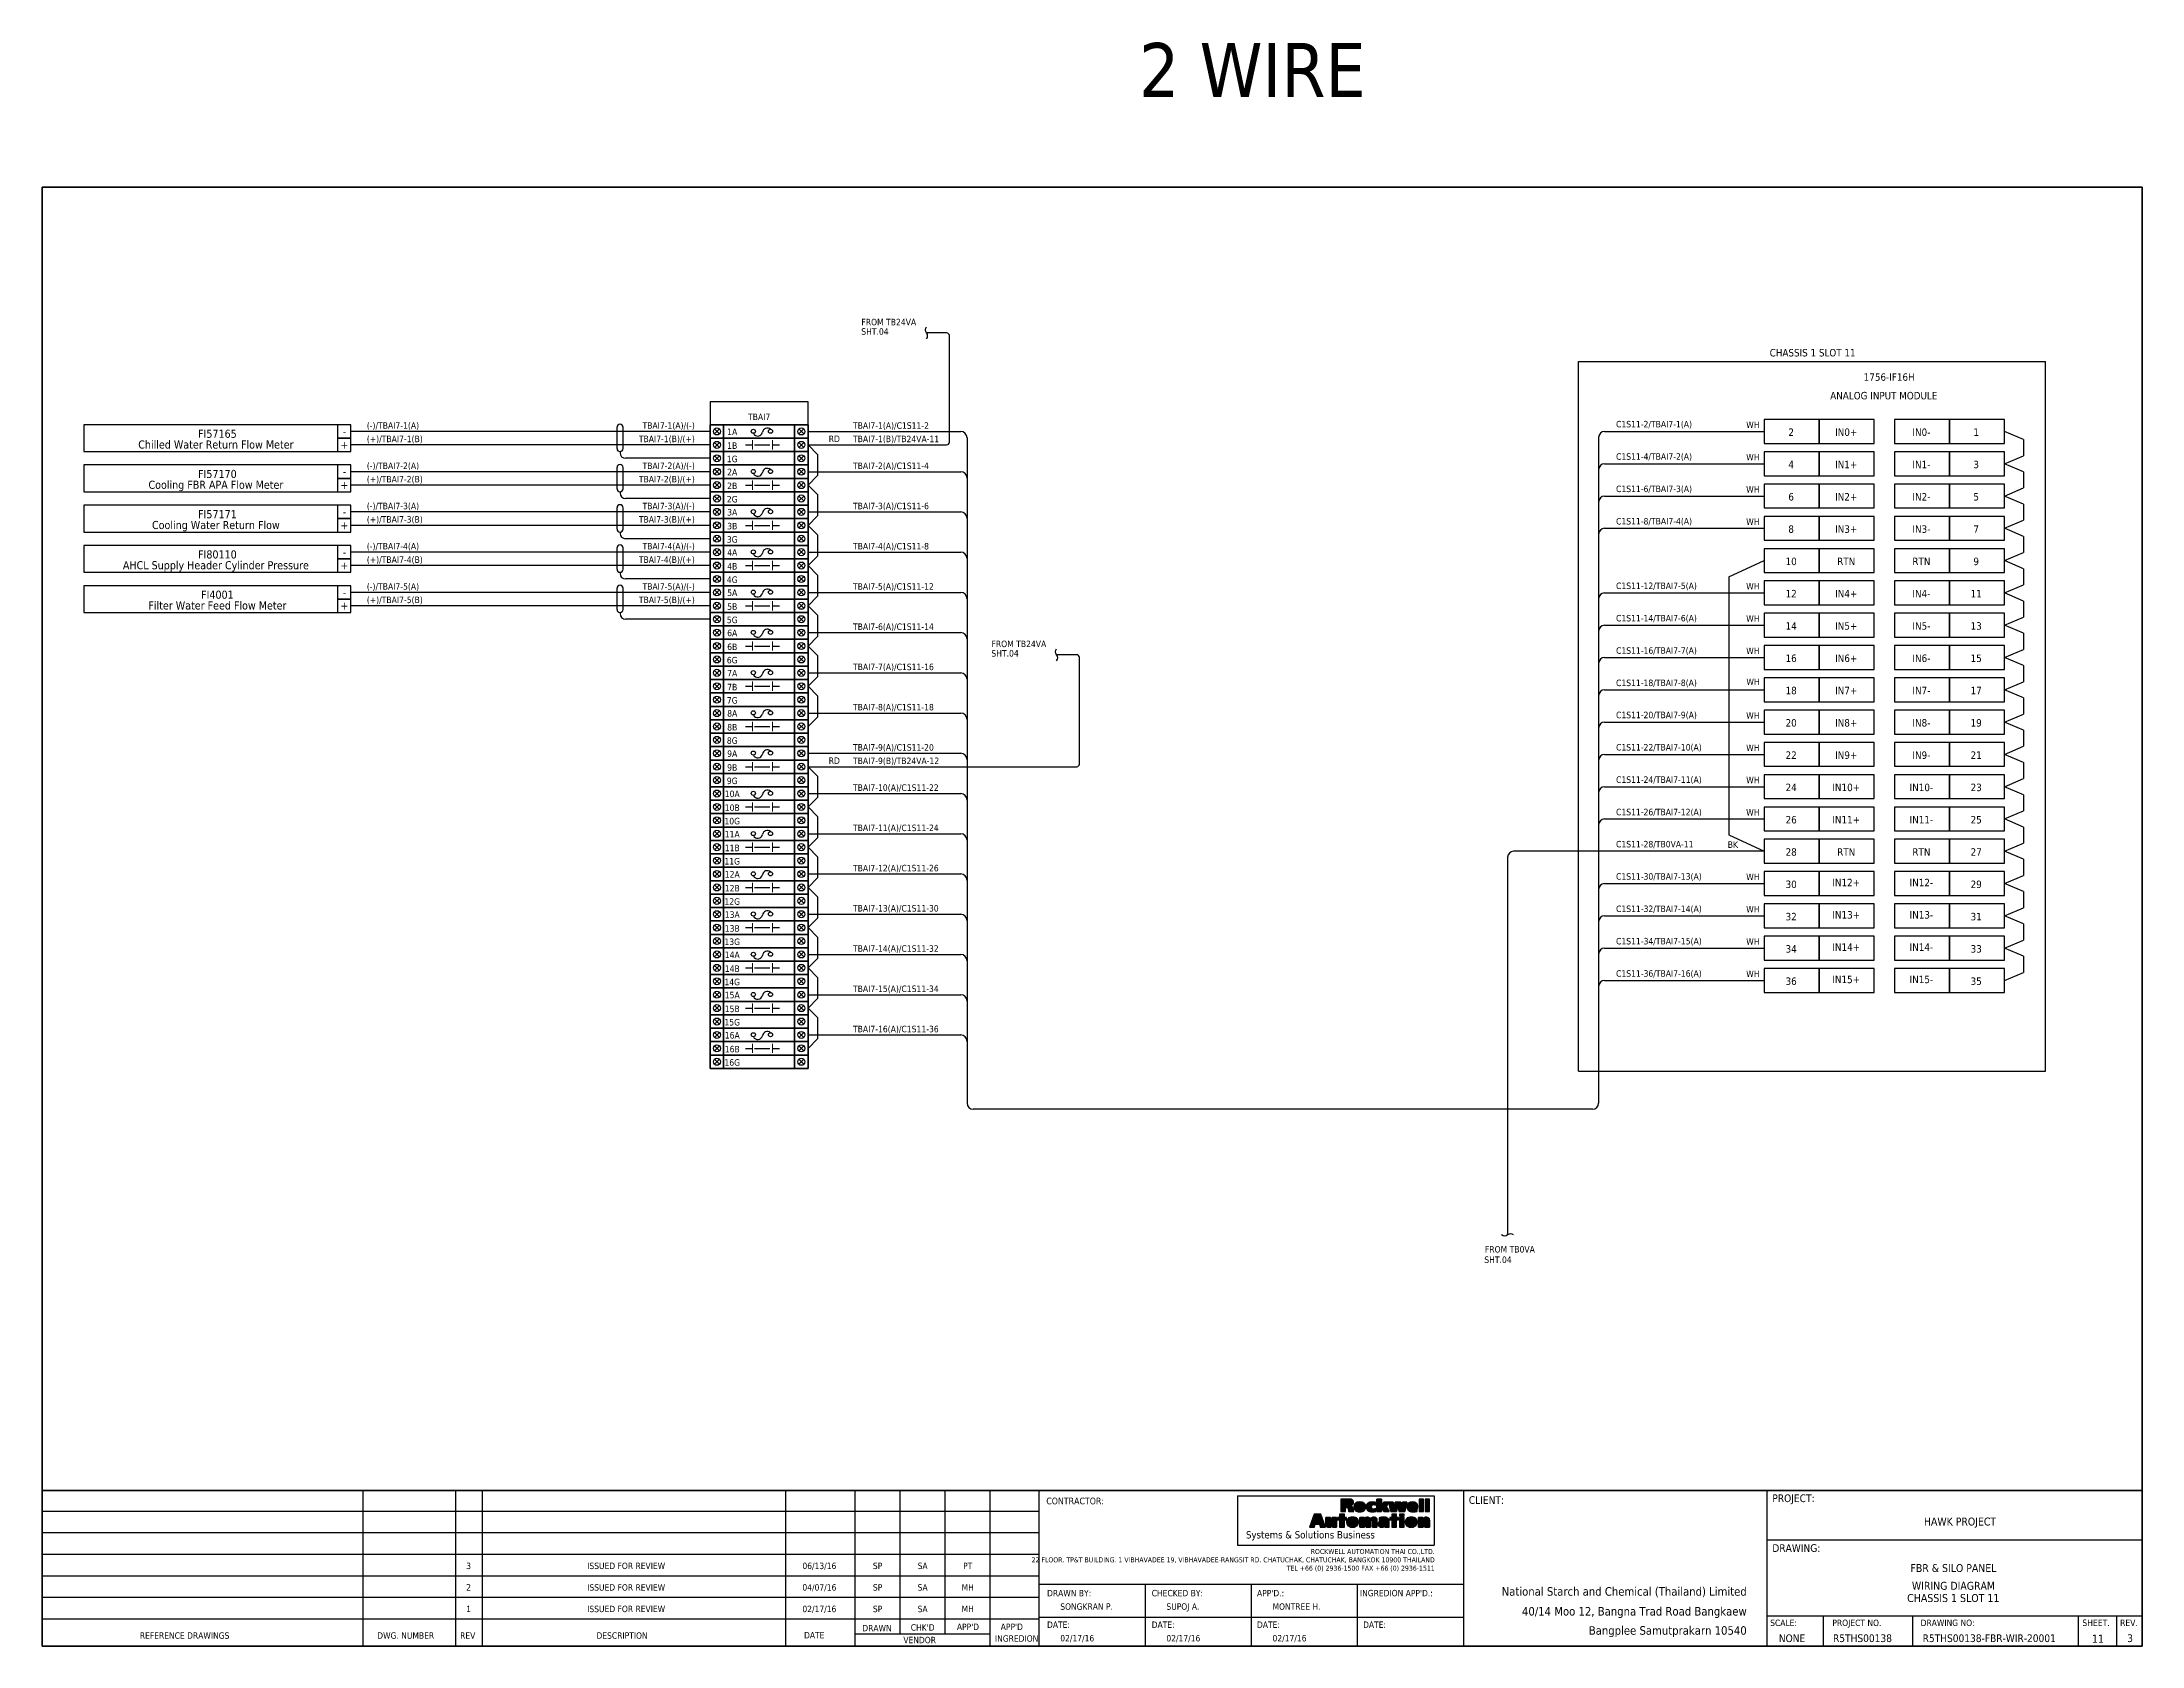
# Model space of a CAD drawing. Header units: millimetres. Extents: x 0 to 1792788, y -13 to 262234.
# Drawn here: x 1130709 to 1229599, y 184506 to 260035 of the extents above; entities that cross this region are included whole.
import ezdxf
from ezdxf.enums import TextEntityAlignment as Align

# ---------------------------------------------------------------- set-up
doc = ezdxf.new("R2010")
doc.units = ezdxf.units.MM
for name, color, linetype, lineweight in [('ASHADE', 7, 'Continuous', 25), ('GT_1', 9, 'Continuous', 25), ('HELPPOINT', 7, 'Continuous', 25), ('IE-EQUIP', 253, 'Continuous', 25), ('IE-WIRE', 7, 'Continuous', 25), ('MEMBER', 7, 'Continuous', 25), ('power', 7, 'Continuous', 25), ('RA_LOGO', 2, 'Continuous', 25), ('TITLE_BOX', 7, 'Continuous', 25)]:
    doc.layers.add(name, color=color, linetype=linetype, lineweight=lineweight)
doc.styles.add('Tahoma', font='')
doc.styles.get('Tahoma').set_extended_font_data('Tahoma')

msp = doc.modelspace()

# ---------------------------------------------------------------- texts
at = {"color": 7, "style": 'Tahoma'}
for s, height, p in [('2 WIRE', 2540, (1182363, 257449)), ('(+)/TBAI7-1(B)', 304.8, (1146004, 241192)), ('(+)/TBAI7-2(B)', 304.8, (1146004, 239297)), ('(+)/TBAI7-3(B)', 304.8, (1146004, 237403)), ('(+)/TBAI7-4(B)', 304.8, (1146004, 235508)), ('(+)/TBAI7-5(B)', 304.8, (1146004, 233614)), ('C1S11-28/TB0VA-11', 304.8, (1204832, 222111)), ('BK', 304.8, (1210092, 222090)), ('SHT.04', 304.8, (1198627, 202544)), ('FROM TB0VA', 304.8, (1198657, 203033))]:
    msp.add_text(s, height=height, dxfattribs=at).set_placement(p)
at = {"color": 1, "style": 'Tahoma'}
for s, p in [('SHT.04', (1169288, 246252)), ('FROM TB24VA', (1169294, 246696)), ('RD', (1167755, 241199)), ('TBAI7-1(B)/TB24VA-11', (1168900, 241192)), ('SHT.04', (1175414, 231096)), ('FROM TB24VA', (1175420, 231540)), ('RD', (1167755, 226043)), ('TBAI7-9(B)/TB24VA-12', (1168900, 226036))]:
    msp.add_text(s, height=304.8, dxfattribs=at).set_placement(p)
at = {"color": 2, "style": 'Tahoma'}
for s, height, p in [('CHASSIS 1 SLOT 11', 350.52, (1214090, 245405)), ('1756-IF16H', 350.5, (1217694, 244258)), ('ANALOG INPUT MODULE', 350.52, (1217441, 243383)), ('2', 351, (1213078, 241662)), ('IN0+', 350.5, (1215671, 241662)), ('IN0-', 350.5, (1219210, 241662)), ('1', 351, (1221791, 241662)), ('4', 351, (1213078, 240141)), ('IN1+', 350.5, (1215671, 240141)), ('IN1-', 350.5, (1219210, 240141)), ('3', 351, (1221791, 240141)), ('6', 351, (1213078, 238620)), ('IN2+', 350.5, (1215671, 238620)), ('IN2-', 350.5, (1219210, 238620)), ('5', 351, (1221791, 238620)), ('8', 351, (1213078, 237100)), ('IN3+', 350.5, (1215671, 237100)), ('IN3-', 350.5, (1219210, 237100)), ('7', 351, (1221791, 237100)), ('10', 350.5, (1213078, 235579)), ('RTN', 350.5, (1215671, 235579)), ('RTN', 350.5, (1219210, 235579)), ('9', 351, (1221791, 235579)), ('12', 350.5, (1213078, 234059)), ('IN4+', 350.5, (1215671, 234059)), ('IN4-', 350.5, (1219210, 234059)), ('11', 350.5, (1221791, 234059)), ('14', 350.5, (1213078, 232538)), ('IN5+', 350.5, (1215671, 232538)), ('IN5-', 350.5, (1219210, 232538)), ('13', 350.5, (1221791, 232538)), ('16', 350.5, (1213078, 231017)), ('IN6+', 350.5, (1215671, 231017)), ('IN6-', 350.5, (1219210, 231017)), ('15', 350.5, (1221791, 231017)), ('18', 350.5, (1213078, 229497)), ('IN7+', 350.5, (1215671, 229497)), ('IN7-', 350.5, (1219210, 229497)), ('17', 350.5, (1221791, 229497)), ('20', 350.5, (1213078, 227976)), ('IN8+', 350.5, (1215671, 227976)), ('IN8-', 350.5, (1219210, 227976)), ('19', 350.5, (1221791, 227976)), ('22', 350.5, (1213078, 226455)), ('IN9+', 350.5, (1215671, 226455)), ('IN9-', 350.5, (1219210, 226455)), ('21', 350.5, (1221791, 226455)), ('24', 350.5, (1213078, 224935)), ('IN10+', 350.5, (1215671, 224935)), ('IN10-', 350.5, (1219210, 224935)), ('23', 350.5, (1221791, 224935)), ('26', 350.5, (1213078, 223414)), ('IN11+', 350.5, (1215671, 223414)), ('IN11-', 350.5, (1219210, 223414)), ('25', 350.5, (1221791, 223414)), ('28', 350.5, (1213078, 221894)), ('RTN', 350.5, (1215671, 221894)), ('RTN', 350.5, (1219210, 221894)), ('27', 350.5, (1221791, 221894)), ('30', 350.5, (1213078, 220373)), ('IN12+', 350.5, (1215671, 220456)), ('IN12-', 350.5, (1219210, 220456)), ('29', 350.5, (1221791, 220373)), ('32', 350.5, (1213078, 218852)), ('IN13+', 350.5, (1215671, 218935)), ('IN13-', 350.5, (1219210, 218935)), ('31', 350.5, (1221791, 218852)), ('IN14+', 350.5, (1215671, 217415)), ('IN14-', 350.5, (1219210, 217415)), ('34', 350.5, (1213078, 217332)), ('33', 350.5, (1221791, 217332)), ('36', 350.5, (1213078, 215811)), ('IN15+', 350.5, (1215671, 215894)), ('IN15-', 350.5, (1219210, 215894)), ('35', 350.5, (1221791, 215811))]:
    msp.add_text(s, height=height, dxfattribs=at).set_placement(p, align=Align.MIDDLE_CENTER)
at = {"color": 4, "style": 'Tahoma'}
for s, height, p in [('TBAI7', 304.8, (1164480, 242382)), ('FI57165', 381, (1138969, 241589)), ('Chilled Water Return Flow Meter ', 381, (1138969, 241081)), ('Cooling FBR APA Flow Meter ', 381, (1138969, 239187)), ('FI57170', 381, (1138969, 239695)), ('Cooling Water Return Flow ', 381, (1138969, 237292)), ('FI57171', 381, (1138969, 237800)), ('AHCL Supply Header Cylinder Pressure ', 381, (1138969, 235398)), ('FI80110', 381, (1138969, 235906)), ('Filter Water Feed Flow Meter', 381, (1138969, 233503)), ('FI4001', 381, (1138969, 234011))]:
    msp.add_text(s, height=height, dxfattribs=at).set_placement(p, align=Align.MIDDLE_CENTER)
for s, p in [('(-)/TBAI7-1(A)', (1146004, 241823)), ('TBAI7-1(A)/C1S11-2', (1168900, 241823)), ('C1S11-2/TBAI7-1(A)', (1204832, 241889)), ('WH', (1210961, 241858)), ('C1S11-4/TBAI7-2(A)', (1204832, 240365)), ('WH', (1210961, 240337)), ('(-)/TBAI7-2(A)', (1146004, 239929)), ('TBAI7-2(A)/C1S11-4', (1168900, 239929)), ('(-)/TBAI7-3(A)', (1146004, 238034)), ('TBAI7-3(A)/C1S11-6', (1168900, 238034)), ('C1S11-6/TBAI7-3(A)', (1204832, 238841)), ('WH', (1210961, 238816)), ('C1S11-8/TBAI7-4(A)', (1204832, 237317)), ('WH', (1210961, 237296)), ('(-)/TBAI7-4(A)', (1146004, 236140)), ('TBAI7-4(A)/C1S11-8', (1168900, 236140)), ('(-)/TBAI7-5(A)', (1146004, 234246)), ('TBAI7-5(A)/C1S11-12', (1168900, 234246)), ('C1S11-12/TBAI7-5(A)', (1204832, 234276)), ('WH', (1210961, 234255)), ('TBAI7-6(A)/C1S11-14', (1168900, 232351)), ('C1S11-14/TBAI7-6(A)', (1204832, 232752)), ('WH', (1210961, 232734)), ('C1S11-16/TBAI7-7(A)', (1204832, 231228)), ('WH', (1210961, 231213)), ('TBAI7-7(A)/C1S11-16', (1168900, 230457)), ('C1S11-18/TBAI7-8(A)', (1204832, 229707)), ('WH', (1210970, 229758)), ('TBAI7-8(A)/C1S11-18', (1168900, 228562)), ('C1S11-20/TBAI7-9(A)', (1204832, 228194)), ('WH', (1210961, 228172)), ('TBAI7-9(A)/C1S11-20', (1168900, 226668)), ('C1S11-22/TBAI7-10(A)', (1204832, 226673)), ('WH', (1210961, 226651)), ('TBAI7-10(A)/C1S11-22', (1168900, 224773)), ('C1S11-24/TBAI7-11(A)', (1204832, 225149)), ('WH', (1210961, 225131)), ('C1S11-26/TBAI7-12(A)', (1204832, 223625)), ('WH', (1210961, 223610)), ('TBAI7-11(A)/C1S11-24', (1168900, 222879)), ('TBAI7-12(A)/C1S11-26', (1168900, 220984)), ('C1S11-30/TBAI7-13(A)', (1204832, 220591)), ('WH', (1210961, 220569)), ('TBAI7-13(A)/C1S11-30', (1168900, 219090)), ('C1S11-32/TBAI7-14(A)', (1204832, 219067)), ('WH', (1210961, 219048)), ('C1S11-34/TBAI7-15(A)', (1204832, 217543)), ('WH', (1210961, 217528)), ('TBAI7-14(A)/C1S11-32', (1168900, 217195)), ('TBAI7-15(A)/C1S11-34', (1168900, 215301)), ('C1S11-36/TBAI7-16(A)', (1204832, 216022)), ('WH', (1210961, 216007)), ('TBAI7-16(A)/C1S11-36', (1168900, 213406))]:
    msp.add_text(s, height=304.8, dxfattribs=at).set_placement(p)
at = {"color": 7, "style": 'Tahoma'}
for s, p in [('TBAI7-1(B)/(+)', (1161452, 241192)), ('TBAI7-2(B)/(+)', (1161452, 239297)), ('TBAI7-3(B)/(+)', (1161452, 237403)), ('TBAI7-4(B)/(+)', (1161452, 235508)), ('TBAI7-5(B)/(+)', (1161452, 233614))]:
    msp.add_text(s, height=304.8, dxfattribs=at).set_placement(p, align=Align.RIGHT)
at = {"color": 4, "style": 'Tahoma'}
for s, p in [('TBAI7-1(A)/(-)', (1161452, 241823)), ('TBAI7-2(A)/(-)', (1161452, 239929)), ('TBAI7-3(A)/(-)', (1161452, 238034)), ('TBAI7-4(A)/(-)', (1161452, 236140)), ('TBAI7-5(A)/(-)', (1161452, 234246))]:
    msp.add_text(s, height=304.8, dxfattribs=at).set_placement(p, align=Align.RIGHT)
at = {"color": 7, "style": 'Tahoma'}
for s, height, p in [('CHASSIS 1 SLOT 11', 376.46, (1220714, 186766)), ('11', 376.5, (1227524, 184846))]:
    msp.add_text(s, height=height, dxfattribs=at).set_placement(p, align=Align.MIDDLE_CENTER)
at = {"layer": 'power', "color": 7, "style": 'Tahoma'}
for s, height, p in [('-', 381, (1144951, 241701)), ('1A', 305.3, (1163213, 241681)), ('+', 381, (1144951, 241070)), ('1B', 305.3, (1163213, 241029)), ('-', 381, (1144951, 239806)), ('2A', 305.3, (1163213, 239786)), ('+', 381, (1144951, 239176)), ('2B', 305.3, (1163213, 239134)), ('+', 381, (1144951, 237281)), ('-', 381, (1144951, 237912)), ('3A', 305.3, (1163213, 237892)), ('3B', 305.3, (1163213, 237240)), ('+', 381, (1144951, 235387)), ('-', 381, (1144951, 236017)), ('4A', 305.3, (1163213, 235998)), ('4B', 305.3, (1163213, 235345)), ('+', 381, (1144951, 233492)), ('-', 381, (1144951, 234123)), ('5A', 305.3, (1163213, 234103)), ('5B', 305.3, (1163213, 233451)), ('6B', 305.3, (1163213, 231556)), ('6A', 305.3, (1163213, 232209)), ('7A', 305.3, (1163213, 230314)), ('7B', 305.3, (1163213, 229662)), ('8A', 305.3, (1163213, 228420)), ('8B', 305.3, (1163213, 227768)), ('9A', 305.3, (1163213, 226525)), ('9B', 305.3, (1163213, 225873)), ('10A', 305.3, (1163213, 224631)), ('10B', 305.3, (1163213, 223979)), ('11A', 305.3, (1163213, 222736)), ('11B', 305.3, (1163213, 222084)), ('12A', 305.3, (1163213, 220842)), ('12B', 305.3, (1163213, 220190)), ('13A', 305.3, (1163213, 218947)), ('13B', 305.3, (1163213, 218295)), ('14A', 305.3, (1163213, 217053)), ('14B', 305.3, (1163213, 216401)), ('15A', 305.3, (1163213, 215158)), ('15B', 305.3, (1163213, 214506)), ('16A', 305.3, (1163213, 213264)), ('16B', 305.3, (1163213, 212612))]:
    msp.add_text(s, height=height, dxfattribs=at).set_placement(p, align=Align.MIDDLE_CENTER)
at = {"layer": 'power', "color": 3, "style": 'Tahoma'}
for s, p in [('1G', (1163213, 240401)), ('2G', (1163213, 238506)), ('3G', (1163213, 236612)), ('4G', (1163213, 234717)), ('5G', (1163213, 232823)), ('6G', (1163213, 230928)), ('7G', (1163213, 229034)), ('8G', (1163213, 227139)), ('9G', (1163213, 225245)), ('10G', (1163213, 223350)), ('11G', (1163213, 221456)), ('12G', (1163213, 219562)), ('13G', (1163213, 217667)), ('14G', (1163213, 215773)), ('15G', (1163213, 213878)), ('16G', (1163213, 211984))]:
    msp.add_text(s, height=305.3, dxfattribs=at).set_placement(p, align=Align.MIDDLE_CENTER)

# ---------------------------------------------------------------- blocks, each defined once
blk = doc.blocks.new('RA_LOGO1')
at = {"layer": 'RA_LOGO', "linetype": 'Continuous', "ltscale": 25.4}
for color, points in [(1, [(25.1, 13.7), (25.8, 13.7), (26.2, 13.7), (26.6, 13.5), (26.8, 13.2), (26.9, 12.8), (27, 12.3), (27.1, 11.7), (27.2, 11.1), (27.3, 10.7), (30.8, 10.7), (30.7, 11.1), (30.6, 11.7), (30.5, 12.2), (30.4, 12.8), (30.2, 13.4), (30, 13.9), (29.6, 14.3), (29.1, 14.6), (28.4, 14.8), (29, 15), (29.5, 15.2), (29.8, 15.5), (30.2, 15.8), (30.4, 16.2), (30.6, 16.6), (30.6, 17.2), (30.6, 17.6), (30.5, 18), (30.3, 18.4), (30.1, 18.6), (29.8, 18.9), (29.5, 19.1), (29.1, 19.3), (28.7, 19.4), (28.2, 19.5), (27.7, 19.5), (27.2, 19.5), (21.7, 19.5), (21.7, 10.7), (25.1, 10.7)]), (1, [(24.9, 15.7), (24.9, 17.6), (25.9, 17.6), (26.5, 17.5), (27, 17.2), (27.2, 16.7), (27.1, 16.1), (26.8, 15.8), (26.3, 15.7), (25.8, 15.7)]), (1, [(33, 17.2), (32.6, 17), (32.3, 16.8), (32, 16.6), (31.7, 16.4), (31.4, 16.1), (31.3, 15.7), (31.1, 15.4), (31, 15), (30.9, 14.6), (30.9, 14.1), (30.9, 13.7), (31, 13.3), (31.1, 12.9), (31.2, 12.5), (31.4, 12.2), (31.6, 11.9), (31.8, 11.6), (32.1, 11.3), (32.4, 11.1), (32.8, 11), (33.1, 10.8), (33.6, 10.7), (34, 10.6), (34.5, 10.6), (35, 10.5), (35.5, 10.6), (36, 10.6), (36.5, 10.7), (36.9, 10.8), (37.3, 11), (37.6, 11.1), (37.9, 11.3), (38.2, 11.6), (38.4, 11.9), (38.7, 12.2), (38.8, 12.5), (39, 12.9), (39, 13.3), (39.1, 13.7), (39.1, 14.1), (39.1, 14.6), (39, 15), (38.9, 15.4), (38.8, 15.7), (38.6, 16.1), (38.3, 16.4), (38.1, 16.6), (37.7, 16.8), (37.4, 17), (37, 17.2), (36.6, 17.3), (36.1, 17.4), (35.6, 17.4), (35, 17.5), (34.5, 17.4), (33.9, 17.4), (33.5, 17.3)]), (1, [(34.6, 15.4), (35, 15.6), (35.5, 15.4), (35.7, 14.8), (35.7, 14.1), (35.7, 13.4), (35.6, 12.9), (35.4, 12.6), (35, 12.4), (34.6, 12.6), (34.4, 12.9), (34.3, 13.4), (34.3, 14.1), (34.4, 14.8)]), (1, [(43.1, 14.6), (43.3, 15), (43.6, 15.3), (44.1, 15.5), (44.6, 15.6), (45.2, 15.5), (45.6, 15.4), (46, 15.2), (46, 17.2), (45.5, 17.3), (45, 17.4), (44.4, 17.4), (43.7, 17.5), (43.2, 17.4), (42.7, 17.4), (42.2, 17.3), (41.7, 17.2), (41.3, 17), (41, 16.8), (40.7, 16.6), (40.4, 16.4), (40.2, 16.1), (40, 15.7), (39.8, 15.4), (39.7, 15), (39.6, 14.6), (39.6, 14.1), (39.6, 13.7), (39.7, 13.3), (39.8, 12.9), (39.9, 12.5), (40.1, 12.2), (40.3, 11.9), (40.5, 11.6), (40.8, 11.3), (41.1, 11.1), (41.5, 11), (41.8, 10.8), (42.3, 10.7), (42.7, 10.6), (43.2, 10.6), (43.7, 10.5), (44.4, 10.6), (45, 10.6), (45.6, 10.7), (46.1, 10.9), (46.1, 12.8), (45.6, 12.6), (45.2, 12.5), (44.6, 12.4), (44.1, 12.5), (43.6, 12.7), (43.3, 13), (43.1, 13.5), (43, 14.1)]), (1, [(50.1, 19.5), (46.9, 19.5), (46.9, 10.7), (50.1, 10.7), (50.1, 14.4)]), (1, [(50.1, 14.4), (51.9, 10.7), (55.6, 10.7), (53.4, 14.4), (55.2, 17.3), (51.7, 17.3)]), (1, [(56.7, 10.7), (60.7, 10.7), (61.5, 15.2), (61.6, 15.2), (62.4, 10.7), (66.4, 10.7), (67.8, 17.3), (64.9, 17.3), (64.3, 13), (64.3, 13), (63.6, 17.3), (59.7, 17.3), (59, 13), (59, 13), (58.4, 17.3), (55.2, 17.3)]), (1, [(71.6, 10.6), (72.1, 10.5), (72.6, 10.5), (73.2, 10.6), (73.7, 10.6), (74.2, 10.7), (74.6, 10.8), (75.1, 10.9), (75.1, 12.6), (74.6, 12.4), (74.1, 12.3), (73.5, 12.2), (72.9, 12.2), (72.4, 12.2), (71.9, 12.3), (71.5, 12.5), (71.2, 12.8), (71.1, 13.2), (75.6, 13.2), (75.6, 13.6), (75.5, 14.1), (75.5, 14.5), (75.4, 15), (75.3, 15.4), (75.2, 15.7), (75, 16.1), (74.8, 16.4), (74.5, 16.6), (74.2, 16.9), (73.9, 17.1), (73.5, 17.2), (73.1, 17.4), (72.6, 17.4), (72.1, 17.5), (71.5, 17.4), (71, 17.4), (70.5, 17.3), (70.1, 17.2), (69.7, 17), (69.3, 16.8), (69, 16.6), (68.7, 16.4), (68.5, 16.1), (68.3, 15.7), (68.2, 15.4), (68.1, 15), (68, 14.6), (68, 14.1), (68, 13.7), (68, 13.3), (68.1, 12.9), (68.3, 12.5), (68.4, 12.2), (68.6, 11.9), (68.9, 11.6), (69.2, 11.3), (69.5, 11.1), (69.8, 11), (70.2, 10.8), (70.6, 10.7), (71.1, 10.6)]), (1, [(71.1, 14.6), (71.1, 15.2), (71.4, 15.7), (72, 15.9), (72.5, 15.7), (72.7, 15.2), (72.8, 14.6)]), (1, [(76.4, 10.7), (79.5, 10.7), (79.5, 19.5), (76.4, 19.5)]), (1, [(83.6, 19.5), (80.5, 19.5), (80.5, 10.7), (83.6, 10.7)]), (252, [(6.9, 1.9), (7.5, 0), (11.1, 0), (7.9, 9), (3.2, 9), (0, 0), (3.4, 0), (4, 1.9)]), (252, [(6.5, 4.1), (4.5, 4.1), (5.5, 7.1)]), (252, [(18.9, 6.7), (15.7, 6.7), (15.7, 2.8), (15.7, 2.4), (15.5, 2.1), (15.1, 1.9), (14.7, 2.1), (14.5, 2.4), (14.5, 2.8), (14.5, 6.7), (11.3, 6.7), (11.3, 2), (11.3, 1.6), (11.4, 1.2), (11.6, 0.8), (11.8, 0.5), (12.1, 0.2), (12.5, 0), (13, -0.1), (13.6, -0.1), (14.2, -0.1), (14.7, 0), (15.2, 0.3), (15.5, 0.7), (15.9, 1.2), (15.9, 0), (18.9, 0)]), (252, [(24.3, 4.9), (25.7, 4.9), (25.7, 6.7), (24.3, 6.7), (24.3, 9), (21, 9), (21, 6.7), (19.6, 6.7), (19.6, 4.9), (21, 4.9), (21, 0), (24.3, 0)]), (252, [(29, -0.1), (29.4, -0.1), (30, -0.1), (30.5, -0.1), (31, -0.1), (31.4, 0), (31.9, 0.1), (32.3, 0.3), (32.6, 0.5), (32.9, 0.7), (33.2, 0.9), (33.5, 1.2), (33.7, 1.5), (33.8, 1.9), (34, 2.2), (34.1, 2.6), (34.1, 3), (34.2, 3.5), (34.1, 4), (34.1, 4.4), (34, 4.8), (33.8, 5.1), (33.6, 5.5), (33.4, 5.8), (33.1, 6), (32.8, 6.3), (32.4, 6.4), (32, 6.6), (31.5, 6.7), (31.1, 6.8), (30.5, 6.9), (30, 6.9), (29.4, 6.9), (28.9, 6.8), (28.4, 6.7), (28, 6.6), (27.6, 6.4), (27.2, 6.3), (26.9, 6), (26.6, 5.8), (26.4, 5.5), (26.2, 5.1), (26, 4.8), (25.9, 4.4), (25.8, 4), (25.8, 3.5), (25.8, 3), (25.9, 2.6), (26, 2.2), (26.1, 1.9), (26.3, 1.5), (26.5, 1.2), (26.7, 0.9), (27, 0.7), (27.3, 0.5), (27.7, 0.3), (28.1, 0.1), (28.5, 0)]), (252, [(29.6, 1.9), (29.4, 2.3), (29.3, 2.8), (29.3, 3.5), (29.3, 4.2), (29.5, 4.7), (30, 5), (30.4, 4.7), (30.6, 4.2), (30.7, 3.5), (30.7, 2.8), (30.6, 2.3), (30.4, 1.9), (30, 1.8)]), (252, [(38.2, 3.9), (38.2, 4.3), (38.4, 4.7), (38.8, 4.8), (39.2, 4.7), (39.4, 4.3), (39.4, 3.9), (39.4, 0), (42.6, 0), (42.6, 3.9), (42.6, 4.3), (42.8, 4.7), (43.2, 4.8), (43.6, 4.7), (43.8, 4.3), (43.8, 3.9), (43.8, 0), (47, 0), (47, 4), (47, 4.4), (47, 4.8), (47, 5.1), (46.9, 5.5), (46.8, 5.8), (46.6, 6.1), (46.4, 6.4), (46.1, 6.6), (45.7, 6.7), (45.2, 6.8), (44.7, 6.9), (44.1, 6.8), (43.6, 6.7), (43.1, 6.5), (42.7, 6.1), (42.5, 5.7), (42.2, 6.2), (41.9, 6.5), (41.4, 6.7), (40.9, 6.8), (40.4, 6.9), (39.9, 6.8), (39.4, 6.7), (39, 6.6), (38.6, 6.3), (38.3, 6), (38, 5.5), (38, 6.7), (35, 6.7), (35, 0), (38.2, 0)]), (252, [(47.8, 1.3), (48, 0.9), (48.2, 0.6), (48.5, 0.3), (48.9, 0.1), (49.3, 0), (49.8, -0.1), (50.2, -0.1), (50.8, -0.1), (51.3, 0), (51.7, 0.2), (52.1, 0.6), (52.5, 1), (52.5, 0), (55.5, 0), (55.5, 4.1), (55.4, 4.6), (55.4, 5), (55.2, 5.4), (55, 5.7), (54.7, 6), (54.4, 6.2), (54.1, 6.4), (53.8, 6.6), (53.4, 6.7), (53, 6.8), (52.6, 6.8), (52.2, 6.9), (51.8, 6.9), (51.4, 6.9), (50.7, 6.9), (50.1, 6.8), (49.6, 6.7), (49.1, 6.6), (48.5, 6.5), (48.5, 4.6), (49.1, 4.8), (49.6, 5), (50.2, 5.1), (50.8, 5.2), (51.3, 5.2), (51.7, 5.1), (52.1, 4.9), (52.4, 4.6), (52.5, 4.2), (52.2, 4.2), (51.7, 4.3), (51.2, 4.3), (50.8, 4.3), (50.4, 4.2), (49.9, 4.2), (49.5, 4.1), (49.1, 3.9), (48.7, 3.7), (48.4, 3.5), (48.1, 3.2), (47.9, 2.8), (47.8, 2.3), (47.8, 1.8)]), (252, [(50.7, 2.2), (51, 2.7), (51.5, 2.9), (52.2, 3), (52.5, 3), (52.5, 2.7), (52.4, 2.2), (52.1, 1.7), (51.5, 1.6), (51.1, 1.6), (50.8, 1.8)]), (252, [(57.3, 0), (60.6, 0), (60.6, 4.9), (62, 4.9), (62, 6.7), (60.6, 6.7), (60.6, 9), (57.3, 9), (57.3, 6.7), (56, 6.7), (56, 4.9), (57.3, 4.9)]), (252, [(66, 7.5), (66, 9), (62.8, 9), (62.8, 7.5)]), (252, [(62.8, 0), (66, 0), (66, 6.7), (62.8, 6.7)]), (252, [(69.9, -0.1), (70.4, -0.1), (70.9, -0.1), (71.4, -0.1), (71.9, -0.1), (72.4, 0), (72.8, 0.1), (73.2, 0.3), (73.5, 0.5), (73.8, 0.7), (74.1, 0.9), (74.4, 1.2), (74.6, 1.5), (74.8, 1.9), (74.9, 2.2), (75, 2.6), (75, 3), (75.1, 3.5), (75, 4), (75, 4.4), (74.9, 4.8), (74.7, 5.1), (74.5, 5.5), (74.3, 5.8), (74, 6), (73.7, 6.3), (73.3, 6.4), (72.9, 6.6), (72.5, 6.7), (72, 6.8), (71.4, 6.9), (70.9, 6.9), (70.3, 6.9), (69.8, 6.8), (69.3, 6.7), (68.9, 6.6), (68.5, 6.4), (68.1, 6.3), (67.8, 6), (67.5, 5.8), (67.3, 5.5), (67.1, 5.1), (66.9, 4.8), (66.8, 4.4), (66.7, 4), (66.7, 3.5), (66.7, 3), (66.8, 2.6), (66.9, 2.2), (67, 1.9), (67.2, 1.5), (67.4, 1.2), (67.6, 0.9), (67.9, 0.7), (68.2, 0.5), (68.6, 0.3), (69, 0.1), (69.4, 0)]), (252, [(70.5, 1.9), (70.3, 2.3), (70.2, 2.8), (70.2, 3.5), (70.2, 4.2), (70.4, 4.7), (70.9, 5), (71.4, 4.7), (71.6, 4.2), (71.6, 3.5), (71.6, 2.8), (71.5, 2.3), (71.3, 1.9), (70.9, 1.8)]), (252, [(79.2, 3.9), (79.2, 4.3), (79.3, 4.7), (79.7, 4.8), (80.1, 4.7), (80.3, 4.3), (80.3, 3.9), (80.3, 0), (83.6, 0), (83.6, 4.7), (83.5, 5.1), (83.4, 5.6), (83.3, 5.9), (83, 6.3), (82.7, 6.5), (82.3, 6.7), (81.8, 6.8), (81.2, 6.9), (80.7, 6.8), (80.1, 6.7), (79.7, 6.4), (79.3, 6.1), (79, 5.5), (79, 6.7), (75.9, 6.7), (75.9, 0), (79.2, 0)])]:
    blk.add_hatch(color=color, dxfattribs=at).paths.add_polyline_path(points, flags=0)
at = {"layer": 'RA_LOGO', "color": 1, "linetype": 'Continuous', "ltscale": 25.4}
for points in [[(29.1, 19.3), (28.7, 19.4), (28.2, 19.5), (27.7, 19.5), (27.2, 19.5), (21.7, 19.5), (21.7, 10.7), (25.1, 10.7), (25.1, 13.7), (25.8, 13.7), (26.2, 13.7), (26.6, 13.5), (26.8, 13.2), (26.9, 12.8), (27, 12.3), (27.1, 11.7), (27.2, 11.1), (27.3, 10.7), (30.8, 10.7), (30.7, 11.1), (30.6, 11.7), (30.5, 12.2), (30.4, 12.8), (30.2, 13.4), (30, 13.9), (29.6, 14.3), (29.1, 14.6), (28.5, 14.8), (28.5, 14.8), (29, 15), (29.5, 15.2), (29.8, 15.5), (30.2, 15.8), (30.4, 16.2), (30.6, 16.6), (30.6, 17.2), (30.6, 17.6), (30.5, 18), (30.3, 18.4), (30.1, 18.6), (29.8, 18.9), (29.5, 19.1)], [(25.1, 13.7), (25.8, 13.7), (26.2, 13.7), (26.6, 13.5), (26.8, 13.2), (26.9, 12.8), (27, 12.3), (27.1, 11.7), (27.2, 11.1), (27.3, 10.7), (30.8, 10.7), (30.7, 11.1), (30.6, 11.7), (30.5, 12.2), (30.4, 12.8), (30.2, 13.4), (30, 13.9), (29.6, 14.3), (29.1, 14.6), (28.4, 14.8), (29, 15), (29.5, 15.2), (29.8, 15.5), (30.2, 15.8), (30.4, 16.2), (30.6, 16.6), (30.6, 17.2), (30.6, 17.6), (30.5, 18), (30.3, 18.4), (30.1, 18.6), (29.8, 18.9), (29.5, 19.1), (29.1, 19.3), (28.7, 19.4), (28.2, 19.5), (27.7, 19.5), (27.2, 19.5), (21.7, 19.5), (21.7, 10.7), (25.1, 10.7)], [(24.9, 15.7), (24.9, 17.6), (25.9, 17.6), (26.5, 17.5), (27, 17.2), (27.2, 16.7), (27.1, 16.1), (26.8, 15.8), (26.3, 15.7), (25.8, 15.7)], [(25.8, 15.7), (24.9, 15.7), (24.9, 17.6), (25.9, 17.6), (26.5, 17.5), (27, 17.2), (27.2, 16.7), (27.1, 16.1), (26.8, 15.8), (26.3, 15.7)], [(37, 17.2), (36.6, 17.3), (36.1, 17.4), (35.6, 17.4), (35, 17.5), (34.5, 17.4), (33.9, 17.4), (33.5, 17.3), (33, 17.2), (32.6, 17), (32.3, 16.8), (32, 16.6), (31.7, 16.4), (31.4, 16.1), (31.3, 15.7), (31.1, 15.4), (31, 15), (30.9, 14.6), (30.9, 14.1), (30.9, 14.1), (30.9, 13.7), (31, 13.3), (31.1, 12.9), (31.2, 12.5), (31.4, 12.2), (31.6, 11.9), (31.8, 11.6), (32.1, 11.3), (32.4, 11.1), (32.8, 11), (33.1, 10.8), (33.6, 10.7), (34, 10.6), (34.5, 10.6), (35, 10.5), (35.5, 10.6), (36, 10.6), (36.5, 10.7), (36.9, 10.8), (37.3, 11), (37.6, 11.1), (37.9, 11.3), (38.2, 11.6), (38.4, 11.9), (38.7, 12.2), (38.8, 12.5), (39, 12.9), (39, 13.3), (39.1, 13.7), (39.1, 14.1), (39.1, 14.6), (39, 15), (38.9, 15.4), (38.8, 15.7), (38.6, 16.1), (38.3, 16.4), (38.1, 16.6), (37.7, 16.8), (37.4, 17)], [(33, 17.2), (32.6, 17), (32.3, 16.8), (32, 16.6), (31.7, 16.4), (31.4, 16.1), (31.3, 15.7), (31.1, 15.4), (31, 15), (30.9, 14.6), (30.9, 14.1), (30.9, 13.7), (31, 13.3), (31.1, 12.9), (31.2, 12.5), (31.4, 12.2), (31.6, 11.9), (31.8, 11.6), (32.1, 11.3), (32.4, 11.1), (32.8, 11), (33.1, 10.8), (33.6, 10.7), (34, 10.6), (34.5, 10.6), (35, 10.5), (35.5, 10.6), (36, 10.6), (36.5, 10.7), (36.9, 10.8), (37.3, 11), (37.6, 11.1), (37.9, 11.3), (38.2, 11.6), (38.4, 11.9), (38.7, 12.2), (38.8, 12.5), (39, 12.9), (39, 13.3), (39.1, 13.7), (39.1, 14.1), (39.1, 14.6), (39, 15), (38.9, 15.4), (38.8, 15.7), (38.6, 16.1), (38.3, 16.4), (38.1, 16.6), (37.7, 16.8), (37.4, 17), (37, 17.2), (36.6, 17.3), (36.1, 17.4), (35.6, 17.4), (35, 17.5), (34.5, 17.4), (33.9, 17.4), (33.5, 17.3)], [(34.3, 14.1), (34.4, 14.8), (34.6, 15.4), (35, 15.6), (35.5, 15.4), (35.7, 14.8), (35.7, 14.1), (35.7, 13.4), (35.6, 12.9), (35.4, 12.6), (35, 12.4), (34.6, 12.6), (34.4, 12.9), (34.3, 13.4)], [(34.6, 15.4), (35, 15.6), (35.5, 15.4), (35.7, 14.8), (35.7, 14.1), (35.7, 13.4), (35.6, 12.9), (35.4, 12.6), (35, 12.4), (34.6, 12.6), (34.4, 12.9), (34.3, 13.4), (34.3, 14.1), (34.4, 14.8)], [(42.7, 17.4), (43.2, 17.4), (43.7, 17.5), (44.4, 17.4), (45, 17.4), (45.5, 17.3), (46, 17.2), (46, 15.2), (45.6, 15.4), (45.2, 15.5), (44.6, 15.6), (44.1, 15.5), (43.6, 15.3), (43.3, 15), (43.1, 14.6), (43, 14.1), (43.1, 13.5), (43.3, 13), (43.6, 12.7), (44.1, 12.5), (44.6, 12.4), (45.2, 12.5), (45.6, 12.6), (46.1, 12.8), (46.1, 10.9), (45.6, 10.7), (45, 10.6), (44.4, 10.6), (43.7, 10.5), (43.2, 10.6), (42.7, 10.6), (42.3, 10.7), (41.8, 10.8), (41.5, 11), (41.1, 11.1), (40.8, 11.3), (40.5, 11.6), (40.3, 11.9), (40.1, 12.2), (39.9, 12.5), (39.8, 12.9), (39.7, 13.3), (39.6, 13.7), (39.6, 14.1), (39.6, 14.6), (39.7, 15), (39.8, 15.4), (40, 15.7), (40.2, 16.1), (40.4, 16.4), (40.7, 16.6), (41, 16.8), (41.3, 17), (41.7, 17.2), (42.2, 17.3)], [(43.1, 14.6), (43.3, 15), (43.6, 15.3), (44.1, 15.5), (44.6, 15.6), (45.2, 15.5), (45.6, 15.4), (46, 15.2), (46, 17.2), (45.5, 17.3), (45, 17.4), (44.4, 17.4), (43.7, 17.5), (43.2, 17.4), (42.7, 17.4), (42.2, 17.3), (41.7, 17.2), (41.3, 17), (41, 16.8), (40.7, 16.6), (40.4, 16.4), (40.2, 16.1), (40, 15.7), (39.8, 15.4), (39.7, 15), (39.6, 14.6), (39.6, 14.1), (39.6, 13.7), (39.7, 13.3), (39.8, 12.9), (39.9, 12.5), (40.1, 12.2), (40.3, 11.9), (40.5, 11.6), (40.8, 11.3), (41.1, 11.1), (41.5, 11), (41.8, 10.8), (42.3, 10.7), (42.7, 10.6), (43.2, 10.6), (43.7, 10.5), (44.4, 10.6), (45, 10.6), (45.6, 10.7), (46.1, 10.9), (46.1, 12.8), (45.6, 12.6), (45.2, 12.5), (44.6, 12.4), (44.1, 12.5), (43.6, 12.7), (43.3, 13), (43.1, 13.5), (43, 14.1)], [(50.1, 10.7), (46.9, 10.7), (46.9, 19.5), (50.1, 19.5), (50.1, 14.4), (50.1, 14.4), (50.1, 14.4)], [(50.1, 19.5), (46.9, 19.5), (46.9, 10.7), (50.1, 10.7), (50.1, 14.4)], [(50.1, 14.4), (51.9, 10.7), (55.6, 10.7), (53.4, 14.4), (55.2, 17.3), (51.7, 17.3)], [(51.9, 10.7), (50.1, 14.4), (51.7, 17.3), (55.2, 17.3), (53.4, 14.4), (55.6, 10.7)], [(62.4, 10.7), (61.6, 15.2), (61.5, 15.2), (60.7, 10.7), (56.7, 10.7), (55.2, 17.3), (58.4, 17.3), (59, 13), (59, 13), (59.7, 17.3), (63.6, 17.3), (64.3, 13), (64.3, 13), (64.9, 17.3), (67.8, 17.3), (66.4, 10.7)], [(56.7, 10.7), (60.7, 10.7), (61.5, 15.2), (61.6, 15.2), (62.4, 10.7), (66.4, 10.7), (67.8, 17.3), (64.9, 17.3), (64.3, 13), (64.3, 13), (63.6, 17.3), (59.7, 17.3), (59, 13), (59, 13), (58.4, 17.3), (55.2, 17.3)], [(71.6, 10.6), (72.1, 10.5), (72.6, 10.5), (73.2, 10.6), (73.7, 10.6), (74.2, 10.7), (74.6, 10.8), (75.1, 10.9), (75.1, 12.6), (74.6, 12.4), (74.1, 12.3), (73.5, 12.2), (72.9, 12.2), (72.4, 12.2), (71.9, 12.3), (71.5, 12.5), (71.2, 12.8), (71.1, 13.2), (75.6, 13.2), (75.6, 13.6), (75.5, 14.1), (75.5, 14.5), (75.4, 15), (75.3, 15.4), (75.2, 15.7), (75, 16.1), (74.8, 16.4), (74.5, 16.6), (74.2, 16.9), (73.9, 17.1), (73.5, 17.2), (73.1, 17.4), (72.6, 17.4), (72.1, 17.5), (71.5, 17.4), (71, 17.4), (70.5, 17.3), (70.1, 17.2), (69.7, 17), (69.3, 16.8), (69, 16.6), (68.7, 16.4), (68.5, 16.1), (68.3, 15.7), (68.2, 15.4), (68.1, 15), (68, 14.6), (68, 14.1), (68, 14.1), (68, 13.7), (68, 13.3), (68.1, 12.9), (68.3, 12.5), (68.4, 12.2), (68.6, 11.9), (68.9, 11.6), (69.2, 11.3), (69.5, 11.1), (69.8, 11), (70.2, 10.8), (70.6, 10.7), (71.1, 10.6)], [(71.6, 10.6), (72.1, 10.5), (72.6, 10.5), (73.2, 10.6), (73.7, 10.6), (74.2, 10.7), (74.6, 10.8), (75.1, 10.9), (75.1, 12.6), (74.6, 12.4), (74.1, 12.3), (73.5, 12.2), (72.9, 12.2), (72.4, 12.2), (71.9, 12.3), (71.5, 12.5), (71.2, 12.8), (71.1, 13.2), (75.6, 13.2), (75.6, 13.6), (75.5, 14.1), (75.5, 14.5), (75.4, 15), (75.3, 15.4), (75.2, 15.7), (75, 16.1), (74.8, 16.4), (74.5, 16.6), (74.2, 16.9), (73.9, 17.1), (73.5, 17.2), (73.1, 17.4), (72.6, 17.4), (72.1, 17.5), (71.5, 17.4), (71, 17.4), (70.5, 17.3), (70.1, 17.2), (69.7, 17), (69.3, 16.8), (69, 16.6), (68.7, 16.4), (68.5, 16.1), (68.3, 15.7), (68.2, 15.4), (68.1, 15), (68, 14.6), (68, 14.1), (68, 13.7), (68, 13.3), (68.1, 12.9), (68.3, 12.5), (68.4, 12.2), (68.6, 11.9), (68.9, 11.6), (69.2, 11.3), (69.5, 11.1), (69.8, 11), (70.2, 10.8), (70.6, 10.7), (71.1, 10.6)], [(72.8, 14.6), (71.1, 14.6), (71.1, 15.2), (71.4, 15.7), (72, 15.9), (72.5, 15.7), (72.7, 15.2)], [(71.1, 14.6), (71.1, 15.2), (71.4, 15.7), (72, 15.9), (72.5, 15.7), (72.7, 15.2), (72.8, 14.6)], [(76.4, 10.7), (79.5, 10.7), (79.5, 19.5), (76.4, 19.5)], [(76.4, 10.7), (79.5, 10.7), (79.5, 19.5), (76.4, 19.5)], [(80.5, 10.7), (83.6, 10.7), (83.6, 19.5), (80.5, 19.5)], [(83.6, 19.5), (80.5, 19.5), (80.5, 10.7), (83.6, 10.7)]]:
    blk.add_lwpolyline(points, close=True, dxfattribs=at)
at = {"layer": 'RA_LOGO', "color": 252, "linetype": 'Continuous', "ltscale": 25.4}
for points in [[(7.5, 0), (11.1, 0), (7.9, 9), (3.2, 9), (0, 0), (3.4, 0), (4, 1.9), (6.9, 1.9)], [(6.9, 1.9), (7.5, 0), (11.1, 0), (7.9, 9), (3.2, 9), (0, 0), (3.4, 0), (4, 1.9)], [(5.5, 7.1), (5.5, 7.1), (6.5, 4.1), (4.5, 4.1)], [(6.5, 4.1), (4.5, 4.1), (5.5, 7.1)], [(11.6, 0.8), (11.4, 1.2), (11.3, 1.6), (11.3, 2), (11.3, 6.7), (14.5, 6.7), (14.5, 2.8), (14.5, 2.4), (14.7, 2.1), (15.1, 1.9), (15.5, 2.1), (15.7, 2.4), (15.7, 2.8), (15.7, 6.7), (18.9, 6.7), (18.9, 0), (15.9, 0), (15.9, 1.2), (15.8, 1.2), (15.5, 0.7), (15.2, 0.3), (14.7, 0), (14.2, -0.1), (13.6, -0.1), (13, -0.1), (12.5, 0), (12.1, 0.2), (11.8, 0.5)], [(18.9, 6.7), (15.7, 6.7), (15.7, 2.8), (15.7, 2.4), (15.5, 2.1), (15.1, 1.9), (14.7, 2.1), (14.5, 2.4), (14.5, 2.8), (14.5, 6.7), (11.3, 6.7), (11.3, 2), (11.3, 1.6), (11.4, 1.2), (11.6, 0.8), (11.8, 0.5), (12.1, 0.2), (12.5, 0), (13, -0.1), (13.6, -0.1), (14.2, -0.1), (14.7, 0), (15.2, 0.3), (15.5, 0.7), (15.9, 1.2), (15.9, 0), (18.9, 0)], [(24.3, 4.9), (25.7, 4.9), (25.7, 6.7), (24.3, 6.7), (24.3, 9), (21, 9), (21, 6.7), (19.6, 6.7), (19.6, 4.9), (21, 4.9), (21, 0), (24.3, 0)], [(24.3, 4.9), (25.7, 4.9), (25.7, 6.7), (24.3, 6.7), (24.3, 9), (21, 9), (21, 6.7), (19.6, 6.7), (19.6, 4.9), (21, 4.9), (21, 0), (24.3, 0)], [(29.4, 6.9), (28.9, 6.8), (28.4, 6.7), (28, 6.6), (27.6, 6.4), (27.2, 6.3), (26.9, 6), (26.6, 5.8), (26.4, 5.5), (26.2, 5.1), (26, 4.8), (25.9, 4.4), (25.8, 4), (25.8, 3.5), (25.8, 3.5), (25.8, 3), (25.9, 2.6), (26, 2.2), (26.1, 1.9), (26.3, 1.5), (26.5, 1.2), (26.7, 0.9), (27, 0.7), (27.3, 0.5), (27.7, 0.3), (28.1, 0.1), (28.5, 0), (29, -0.1), (29.4, -0.1), (30, -0.1), (30.5, -0.1), (31, -0.1), (31.4, 0), (31.9, 0.1), (32.3, 0.3), (32.6, 0.5), (32.9, 0.7), (33.2, 0.9), (33.5, 1.2), (33.7, 1.5), (33.8, 1.9), (34, 2.2), (34.1, 2.6), (34.1, 3), (34.2, 3.5), (34.2, 3.5), (34.1, 4), (34.1, 4.4), (34, 4.8), (33.8, 5.1), (33.6, 5.5), (33.4, 5.8), (33.1, 6), (32.8, 6.3), (32.4, 6.4), (32, 6.6), (31.5, 6.7), (31.1, 6.8), (30.5, 6.9), (30, 6.9), (30, 6.9)], [(29, -0.1), (29.4, -0.1), (30, -0.1), (30.5, -0.1), (31, -0.1), (31.4, 0), (31.9, 0.1), (32.3, 0.3), (32.6, 0.5), (32.9, 0.7), (33.2, 0.9), (33.5, 1.2), (33.7, 1.5), (33.8, 1.9), (34, 2.2), (34.1, 2.6), (34.1, 3), (34.2, 3.5), (34.1, 4), (34.1, 4.4), (34, 4.8), (33.8, 5.1), (33.6, 5.5), (33.4, 5.8), (33.1, 6), (32.8, 6.3), (32.4, 6.4), (32, 6.6), (31.5, 6.7), (31.1, 6.8), (30.5, 6.9), (30, 6.9), (29.4, 6.9), (28.9, 6.8), (28.4, 6.7), (28, 6.6), (27.6, 6.4), (27.2, 6.3), (26.9, 6), (26.6, 5.8), (26.4, 5.5), (26.2, 5.1), (26, 4.8), (25.9, 4.4), (25.8, 4), (25.8, 3.5), (25.8, 3), (25.9, 2.6), (26, 2.2), (26.1, 1.9), (26.3, 1.5), (26.5, 1.2), (26.7, 0.9), (27, 0.7), (27.3, 0.5), (27.7, 0.3), (28.1, 0.1), (28.5, 0)], [(29.3, 3.5), (29.3, 4.2), (29.5, 4.7), (30, 5), (30.4, 4.7), (30.6, 4.2), (30.7, 3.5), (30.7, 2.8), (30.6, 2.3), (30.4, 1.9), (30, 1.8), (29.6, 1.9), (29.4, 2.3), (29.3, 2.8)], [(29.6, 1.9), (29.4, 2.3), (29.3, 2.8), (29.3, 3.5), (29.3, 4.2), (29.5, 4.7), (30, 5), (30.4, 4.7), (30.6, 4.2), (30.7, 3.5), (30.7, 2.8), (30.6, 2.3), (30.4, 1.9), (30, 1.8)], [(39.4, 4.3), (39.2, 4.7), (38.8, 4.8), (38.4, 4.7), (38.2, 4.3), (38.2, 3.9), (38.2, 0), (35, 0), (35, 6.7), (38, 6.7), (38, 5.6), (38.1, 5.6), (38.3, 6), (38.6, 6.3), (39, 6.6), (39.4, 6.7), (39.9, 6.8), (40.4, 6.9), (40.9, 6.8), (41.4, 6.7), (41.9, 6.5), (42.2, 6.2), (42.5, 5.7), (42.5, 5.7), (42.7, 6.1), (43.1, 6.5), (43.6, 6.7), (44.1, 6.8), (44.7, 6.9), (45.2, 6.8), (45.7, 6.7), (46.1, 6.6), (46.4, 6.4), (46.6, 6.1), (46.8, 5.8), (46.9, 5.5), (47, 5.1), (47, 4.8), (47, 4.4), (47, 4), (47, 0), (43.8, 0), (43.8, 3.9), (43.8, 4.3), (43.6, 4.7), (43.2, 4.8), (42.8, 4.7), (42.6, 4.3), (42.6, 3.9), (42.6, 0), (39.4, 0), (39.4, 3.9)], [(38.2, 3.9), (38.2, 4.3), (38.4, 4.7), (38.8, 4.8), (39.2, 4.7), (39.4, 4.3), (39.4, 3.9), (39.4, 0), (42.6, 0), (42.6, 3.9), (42.6, 4.3), (42.8, 4.7), (43.2, 4.8), (43.6, 4.7), (43.8, 4.3), (43.8, 3.9), (43.8, 0), (47, 0), (47, 4), (47, 4.4), (47, 4.8), (47, 5.1), (46.9, 5.5), (46.8, 5.8), (46.6, 6.1), (46.4, 6.4), (46.1, 6.6), (45.7, 6.7), (45.2, 6.8), (44.7, 6.9), (44.1, 6.8), (43.6, 6.7), (43.1, 6.5), (42.7, 6.1), (42.5, 5.7), (42.2, 6.2), (41.9, 6.5), (41.4, 6.7), (40.9, 6.8), (40.4, 6.9), (39.9, 6.8), (39.4, 6.7), (39, 6.6), (38.6, 6.3), (38.3, 6), (38, 5.5), (38, 6.7), (35, 6.7), (35, 0), (38.2, 0)], [(50.1, 6.8), (49.6, 6.7), (49.1, 6.6), (48.5, 6.5), (48.5, 4.6), (49.1, 4.8), (49.6, 5), (50.2, 5.1), (50.8, 5.2), (51.3, 5.2), (51.7, 5.1), (52.1, 4.9), (52.4, 4.6), (52.5, 4.2), (52.2, 4.2), (51.7, 4.3), (51.2, 4.3), (50.8, 4.3), (50.4, 4.2), (49.9, 4.2), (49.5, 4.1), (49.1, 3.9), (48.7, 3.7), (48.4, 3.5), (48.1, 3.2), (47.9, 2.8), (47.8, 2.3), (47.8, 1.8), (47.8, 1.8), (47.8, 1.3), (48, 0.9), (48.2, 0.6), (48.5, 0.3), (48.9, 0.1), (49.3, 0), (49.8, -0.1), (50.2, -0.1), (50.8, -0.1), (51.3, 0), (51.7, 0.2), (52.1, 0.6), (52.4, 1), (52.5, 1), (52.5, 0), (55.5, 0), (55.5, 4.1), (55.4, 4.6), (55.4, 5), (55.2, 5.4), (55, 5.7), (54.7, 6), (54.4, 6.2), (54.1, 6.4), (53.8, 6.6), (53.4, 6.7), (53, 6.8), (52.6, 6.8), (52.2, 6.9), (51.8, 6.9), (51.4, 6.9), (50.7, 6.9)], [(47.8, 1.3), (48, 0.9), (48.2, 0.6), (48.5, 0.3), (48.9, 0.1), (49.3, 0), (49.8, -0.1), (50.2, -0.1), (50.8, -0.1), (51.3, 0), (51.7, 0.2), (52.1, 0.6), (52.5, 1), (52.5, 0), (55.5, 0), (55.5, 4.1), (55.4, 4.6), (55.4, 5), (55.2, 5.4), (55, 5.7), (54.7, 6), (54.4, 6.2), (54.1, 6.4), (53.8, 6.6), (53.4, 6.7), (53, 6.8), (52.6, 6.8), (52.2, 6.9), (51.8, 6.9), (51.4, 6.9), (50.7, 6.9), (50.1, 6.8), (49.6, 6.7), (49.1, 6.6), (48.5, 6.5), (48.5, 4.6), (49.1, 4.8), (49.6, 5), (50.2, 5.1), (50.8, 5.2), (51.3, 5.2), (51.7, 5.1), (52.1, 4.9), (52.4, 4.6), (52.5, 4.2), (52.2, 4.2), (51.7, 4.3), (51.2, 4.3), (50.8, 4.3), (50.4, 4.2), (49.9, 4.2), (49.5, 4.1), (49.1, 3.9), (48.7, 3.7), (48.4, 3.5), (48.1, 3.2), (47.9, 2.8), (47.8, 2.3), (47.8, 1.8)], [(50.7, 2.2), (51, 2.7), (51.5, 2.9), (52.2, 3), (52.5, 3), (52.5, 2.7), (52.4, 2.2), (52.1, 1.7), (51.5, 1.6), (51.1, 1.6), (50.8, 1.8)], [(52.5, 2.7), (52.4, 2.2), (52.1, 1.7), (51.5, 1.6), (51.1, 1.6), (50.8, 1.8), (50.7, 2.2), (51, 2.7), (51.5, 2.9), (52.2, 3), (52.5, 3)], [(60.6, 0), (60.6, 4.9), (62, 4.9), (62, 6.7), (60.6, 6.7), (60.6, 9), (57.3, 9), (57.3, 6.7), (56, 6.7), (56, 4.9), (57.3, 4.9), (57.3, 0)], [(57.3, 0), (60.6, 0), (60.6, 4.9), (62, 4.9), (62, 6.7), (60.6, 6.7), (60.6, 9), (57.3, 9), (57.3, 6.7), (56, 6.7), (56, 4.9), (57.3, 4.9)], [(66, 7.5), (66, 9), (62.8, 9), (62.8, 7.5)], [(62.8, 7.5), (66, 7.5), (66, 9), (62.8, 9)], [(62.8, 0), (66, 0), (66, 6.7), (62.8, 6.7)], [(62.8, 0), (66, 0), (66, 6.7), (62.8, 6.7)], [(72.9, 6.6), (72.5, 6.7), (72, 6.8), (71.4, 6.9), (70.9, 6.9), (70.3, 6.9), (69.8, 6.8), (69.3, 6.7), (68.9, 6.6), (68.5, 6.4), (68.1, 6.3), (67.8, 6), (67.5, 5.8), (67.3, 5.5), (67.1, 5.1), (66.9, 4.8), (66.8, 4.4), (66.7, 4), (66.7, 3.5), (66.7, 3.5), (66.7, 3), (66.8, 2.6), (66.9, 2.2), (67, 1.9), (67.2, 1.5), (67.4, 1.2), (67.6, 0.9), (67.9, 0.7), (68.2, 0.5), (68.6, 0.3), (69, 0.1), (69.4, 0), (69.9, -0.1), (70.4, -0.1), (70.9, -0.1), (71.4, -0.1), (71.9, -0.1), (72.4, 0), (72.8, 0.1), (73.2, 0.3), (73.5, 0.5), (73.8, 0.7), (74.1, 0.9), (74.4, 1.2), (74.6, 1.5), (74.8, 1.9), (74.9, 2.2), (75, 2.6), (75, 3), (75.1, 3.5), (75.1, 3.5), (75, 4), (75, 4.4), (74.9, 4.8), (74.7, 5.1), (74.5, 5.5), (74.3, 5.8), (74, 6), (73.7, 6.3), (73.3, 6.4)], [(69.9, -0.1), (70.4, -0.1), (70.9, -0.1), (71.4, -0.1), (71.9, -0.1), (72.4, 0), (72.8, 0.1), (73.2, 0.3), (73.5, 0.5), (73.8, 0.7), (74.1, 0.9), (74.4, 1.2), (74.6, 1.5), (74.8, 1.9), (74.9, 2.2), (75, 2.6), (75, 3), (75.1, 3.5), (75, 4), (75, 4.4), (74.9, 4.8), (74.7, 5.1), (74.5, 5.5), (74.3, 5.8), (74, 6), (73.7, 6.3), (73.3, 6.4), (72.9, 6.6), (72.5, 6.7), (72, 6.8), (71.4, 6.9), (70.9, 6.9), (70.3, 6.9), (69.8, 6.8), (69.3, 6.7), (68.9, 6.6), (68.5, 6.4), (68.1, 6.3), (67.8, 6), (67.5, 5.8), (67.3, 5.5), (67.1, 5.1), (66.9, 4.8), (66.8, 4.4), (66.7, 4), (66.7, 3.5), (66.7, 3), (66.8, 2.6), (66.9, 2.2), (67, 1.9), (67.2, 1.5), (67.4, 1.2), (67.6, 0.9), (67.9, 0.7), (68.2, 0.5), (68.6, 0.3), (69, 0.1), (69.4, 0)], [(70.2, 3.5), (70.2, 4.2), (70.4, 4.7), (70.9, 5), (71.4, 4.7), (71.6, 4.2), (71.6, 3.5), (71.6, 2.8), (71.5, 2.3), (71.3, 1.9), (70.9, 1.8), (70.5, 1.9), (70.3, 2.3), (70.2, 2.8)], [(70.5, 1.9), (70.3, 2.3), (70.2, 2.8), (70.2, 3.5), (70.2, 4.2), (70.4, 4.7), (70.9, 5), (71.4, 4.7), (71.6, 4.2), (71.6, 3.5), (71.6, 2.8), (71.5, 2.3), (71.3, 1.9), (70.9, 1.8)], [(79.2, 4.3), (79.2, 3.9), (79.2, 0), (75.9, 0), (75.9, 6.7), (79, 6.7), (79, 5.6), (79, 5.6), (79.3, 6.1), (79.7, 6.4), (80.1, 6.7), (80.7, 6.8), (81.2, 6.9), (81.8, 6.8), (82.3, 6.7), (82.7, 6.5), (83, 6.3), (83.3, 5.9), (83.4, 5.6), (83.5, 5.1), (83.6, 4.7), (83.6, 0), (80.3, 0), (80.3, 3.9), (80.3, 4.3), (80.1, 4.7), (79.7, 4.8), (79.3, 4.7)], [(79.2, 3.9), (79.2, 4.3), (79.3, 4.7), (79.7, 4.8), (80.1, 4.7), (80.3, 4.3), (80.3, 3.9), (80.3, 0), (83.6, 0), (83.6, 4.7), (83.5, 5.1), (83.4, 5.6), (83.3, 5.9), (83, 6.3), (82.7, 6.5), (82.3, 6.7), (81.8, 6.8), (81.2, 6.9), (80.7, 6.8), (80.1, 6.7), (79.7, 6.4), (79.3, 6.1), (79, 5.5), (79, 6.7), (75.9, 6.7), (75.9, 0), (79.2, 0)]]:
    blk.add_lwpolyline(points, close=True, dxfattribs=at)
blk = doc.blocks.new('TPA')
at = {"ltscale": 25.4}
for p, q in [((14356728, 12757470), (14356728, 12754838)), ((14356728, 12757470), (14367258, 12757470)), ((14367258, 12757470), (14367258, 12754838)), ((14356728, 12754838), (14367258, 12754838))]:
    blk.add_line(p, q, dxfattribs=at)
at = {"color": 4, "ltscale": 25.4}
for p, q in [((14388070, 12751057), (14388070, 12749437)), ((14392840, 12751057), (14392840, 12749437))]:
    blk.add_line(p, q, dxfattribs=at)
at = {"color": 4, "ltscale": 12.7}
for p, q in [((14401704, 12751057), (14401704, 12749437)), ((14401704, 12751057), (14401704, 12749437)), ((14403758, 12751057), (14403758, 12749437)), ((14403758, 12751057), (14403758, 12749437))]:
    blk.add_line(p, q, dxfattribs=at)
at = {"layer": 'GT_1', "color": 4, "ltscale": 25.4}
for p, q in [((14309938, 12749437), (14309938, 12757755)), ((14314900, 12749437), (14314900, 12757755)), ((14316319, 12749437), (14316319, 12757755)), ((14332560, 12749437), (14332560, 12757755)), ((14336263, 12749437), (14336263, 12757755)), ((14338674, 12750067), (14338674, 12757755)), ((14341086, 12750068), (14341086, 12757756)), ((14343490, 12749437), (14343490, 12757755)), ((14346116, 12749437), (14346116, 12757755)), ((14368833, 12749437), (14368833, 12757755)), ((14385061, 12749437), (14385061, 12757755)), ((14385061, 12749437), (14385061, 12757755)), ((14385061, 12749437), (14385061, 12757755)), ((14346116, 12756634), (14292753, 12756634)), ((14346116, 12755485), (14292753, 12755485)), ((14346116, 12754332), (14292753, 12754332)), ((14346116, 12753180), (14292753, 12753180)), ((14368833, 12752737), (14346116, 12752737)), ((14351795, 12749437), (14351795, 12752737)), ((14357475, 12749437), (14357475, 12752737)), ((14363154, 12749437), (14363154, 12752737)), ((14346116, 12752028), (14292753, 12752028)), ((14346114, 12750875), (14292753, 12750875)), ((14343490, 12750067), (14336263, 12750067)), ((14368833, 12750964), (14346116, 12750964)), ((14385061, 12751057), (14405128, 12751057))]:
    blk.add_line(p, q, dxfattribs=at)
at = {"layer": 'HELPPOINT', "color": 4, "lineweight": 35, "ltscale": 25.4}
for p, q in [((14292753, 12749437), (14292753, 12827491)), ((14292753, 12827491), (14405128, 12827491)), ((14292753, 12749437), (14292753, 12827491)), ((14292753, 12827491), (14405128, 12827491)), ((14405128, 12827491), (14405128, 12749437)), ((14405128, 12827491), (14405128, 12749437)), ((14405128, 12749437), (14292753, 12749437)), ((14405128, 12749437), (14292753, 12749437))]:
    blk.add_line(p, q, dxfattribs=at)
at = {"layer": 'HELPPOINT', "color": 4, "ltscale": 25.4}
for p, q in [((14385061, 12755112), (14405128, 12755112)), ((14385061, 12755112), (14405128, 12755112)), ((14385061, 12751057), (14405128, 12751057))]:
    blk.add_line(p, q, dxfattribs=at)
at = {"layer": 'MEMBER', "color": 4, "lineweight": 35, "ltscale": 25.4}
blk.add_line((14292753, 12757755), (14405128, 12757755), dxfattribs=at)
blk.add_line((14292753, 12757755), (14405128, 12757755), dxfattribs=at)
at = {"layer": 'MEMBER', "color": 4, "ltscale": 25.4}
for p, q in [((14385061, 12755112), (14405128, 12755112)), ((14385061, 12755112), (14405128, 12755112)), ((14385061, 12751057), (14405128, 12751057)), ((14385061, 12751057), (14405128, 12751057))]:
    blk.add_line(p, q, dxfattribs=at)
at = {"xscale": 76.7727272878401, "yscale": 76.77272728795651, "zscale": 76.7727272878401}
blk.add_blockref('RA_LOGO1', (14360581, 12755805), dxfattribs=at)
at = {"color": 4, "style": 'Tahoma'}
for s, p in [('HAWK PROJECT', (14395390, 12756097)), ('FBR & SILO PANEL', (14395038, 12753610)), ('WIRING DIAGRAM', (14395038, 12752660))]:
    blk.add_text(s, height=424.08, dxfattribs=at).set_placement(p, align=Align.MIDDLE_CENTER)
at = {"color": 7, "style": 'Tahoma'}
blk.add_text('Systems & Solutions Business', height=390.01, dxfattribs=at).set_placement((14357181, 12755584), align=Align.TOP_LEFT)
at = {"color": 4, "insert": (14367280, 12754629), "char_height": 268.15, "attachment_point": 3, "style": 'Tahoma'}
blk.add_mtext('ROCKWELL AUTOMATION THAI CO.,LTD.\\P22 FLOOR. TP&T BUILDING. 1 VIBHAVADEE 19, VIBHAVADEE-RANGSIT RD. CHATUCHAK, CHATUCHAK, BANGKOK 10900 THAILAND\\PTEL +66 (0) 2936-1500 FAX +66 (0) 2936-1511', dxfattribs=at)
at = {"layer": 'GT_1', "color": 4, "style": 'Tahoma'}
for s, p in [('CLIENT:', (14369105, 12757043)), ('PROJECT:', (14385347, 12757139)), ('DRAWING:', (14385347, 12754472))]:
    blk.add_text(s, height=411.3, dxfattribs=at).set_placement(p)
at = {"layer": 'MEMBER', "color": 4, "style": 'Tahoma'}
for s, height, p in [('CONTRACTOR:', 356.48, (14346493, 12757021)), ('DRAWN BY:', 342.8, (14346536, 12752097)), ('CHECKED BY:', 342.77, (14352135, 12752097)), ("APP'D.:", 342.8, (14357769, 12752097)), ("INGREDION APP'D.:", 342.77, (14363275, 12752097)), ('SONGKRAN P.', 342.77, (14347243, 12751377)), ('SUPOJ A.', 342.8, (14352921, 12751377)), ('MONTREE H.', 342.8, (14358601, 12751377)), ('REFERENCE DRAWINGS', 342.77, (14297988, 12749826)), ('DWG. NUMBER', 342.77, (14310694, 12749826)), ('REV', 342.8, (14315126, 12749826)), ('DESCRIPTION', 342.77, (14322425, 12749826)), ('DATE', 342.8, (14333532, 12749847)), ('DRAWN', 342.8, (14336649, 12750224)), ("CHK'D", 342.8, (14339241, 12750260)), ("APP'D", 342.8, (14341710, 12750294)), ("APP'D", 342.8, (14344056, 12750294)), ('DATE:', 342.8, (14346536, 12750407)), ('DATE:', 342.8, (14352135, 12750407)), ('DATE:', 342.8, (14357769, 12750407)), ('DATE:', 342.8, (14363448, 12750407)), ('SCALE:', 342.8, (14385231, 12750507)), ('NONE', 410.8, (14385694, 12749649)), ('PROJECT NO.', 342.77, (14388558, 12750507)), ('R5THS00138', 410.8, (14388593, 12749649)), ('DRAWING NO:', 342.77, (14393283, 12750507)), ('R5THS00138-FBR-WIR-20001', 410.83, (14393388, 12749649)), ('SHEET.', 346.5, (14401935, 12750507)), ('REV.', 346.5, (14403954, 12750507)), ('VENDOR', 342.8, (14338846, 12749586)), ('INGREDION', 342.8, (14343744, 12749668)), ('02/17/16', 342.8, (14347243, 12749683)), ('02/17/16', 342.8, (14352921, 12749683)), ('02/17/16', 342.8, (14358601, 12749683))]:
    blk.add_text(s, height=height, dxfattribs=at).set_placement(p)
for s, height, p in [('3', 343, (14315582, 12753726)), ('ISSUED FOR REVIEW', 342.77, (14324013, 12753726)), ('06/13/16', 342.8, (14334352, 12753726)), ('SP', 342.8, (14337466, 12753726)), ('SA', 342.8, (14339877, 12753726)), ('PT', 342.8, (14342288, 12753726)), ('2', 343, (14315582, 12752574)), ('ISSUED FOR REVIEW', 342.77, (14324013, 12752574)), ('04/07/16', 342.8, (14334352, 12752574)), ('SP', 342.8, (14337466, 12752574)), ('SA', 342.8, (14339877, 12752574)), ('MH', 342.8, (14342288, 12752574)), ('1', 343, (14315582, 12751421)), ('ISSUED FOR REVIEW', 342.77, (14324013, 12751421)), ('02/17/16', 342.8, (14334352, 12751421)), ('SP', 342.8, (14337466, 12751421)), ('SA', 342.8, (14339877, 12751421)), ('MH', 342.8, (14342288, 12751421))]:
    blk.add_text(s, height=height, dxfattribs=at).set_placement(p, align=Align.MIDDLE_CENTER)
blk.add_text('3', height=411, dxfattribs=at).set_placement((14404490, 12749649), align=Align.CENTER)
at = {"layer": 'TITLE_BOX', "color": 7, "style": 'Tahoma'}
for s, p in [('National Starch and Chemical (Thailand) Limited', (14383976, 12752129)), ('40/14 Moo 12, Bangna Trad Road Bangkaew', (14383976, 12751067)), ('Bangplee Samutprakarn 10540', (14383976, 12750041))]:
    blk.add_text(s, height=457.2, dxfattribs=at).set_placement(p, align=Align.RIGHT)

# ---------------------------------------------------------------- linework, layer by layer
at = {"color": 1, "ltscale": 25.4}
for p, q in [((1173310, 246338), (1172364, 246338)), ((1173437, 241192), (1173437, 246211)), ((1162610, 241814), (1162375, 241579)), ((1162375, 241814), (1162610, 241579)), ((1166349, 241814), (1166584, 241579)), ((1166584, 241814), (1166349, 241579)), ((1166783, 241065), (1173310, 241065)), ((1166783, 241065), (1167229, 240619)), ((1167229, 240619), (1167229, 239617)), ((1162610, 239920), (1162375, 239685)), ((1162375, 239920), (1162610, 239685)), ((1166349, 239920), (1166584, 239685)), ((1166584, 239920), (1166349, 239685)), ((1166783, 239171), (1167229, 239617)), ((1166783, 239171), (1167229, 238724)), ((1167229, 238724), (1167229, 237723)), ((1162610, 238025), (1162375, 237790)), ((1162375, 238025), (1162610, 237790)), ((1166349, 238025), (1166584, 237790)), ((1166584, 238025), (1166349, 237790)), ((1166783, 237276), (1167229, 237723)), ((1166783, 237276), (1167229, 236830)), ((1167229, 236830), (1167229, 235828)), ((1162610, 236131), (1162375, 235896)), ((1162375, 236131), (1162610, 235896)), ((1166349, 236131), (1166584, 235896)), ((1166584, 236131), (1166349, 235896)), ((1166783, 235382), (1167229, 235828)), ((1166783, 235382), (1167229, 234935)), ((1167229, 234935), (1167229, 233934)), ((1162610, 234236), (1162375, 234001)), ((1162375, 234236), (1162610, 234001)), ((1166349, 234236), (1166584, 234001)), ((1166584, 234236), (1166349, 234001)), ((1166783, 233487), (1167229, 233934)), ((1166783, 233487), (1167229, 233041)), ((1167229, 233041), (1167229, 232039)), ((1162610, 232342), (1162375, 232107)), ((1162375, 232342), (1162610, 232107)), ((1166349, 232342), (1166584, 232107)), ((1166584, 232342), (1166349, 232107)), ((1166783, 231593), (1167229, 232039)), ((1166783, 231593), (1167229, 231146)), ((1162610, 230447), (1162375, 230212)), ((1162375, 230447), (1162610, 230212)), ((1166349, 230447), (1166584, 230212)), ((1166584, 230447), (1166349, 230212)), ((1167229, 231146), (1167229, 230145)), ((1179436, 231182), (1178490, 231182)), ((1179563, 226036), (1179563, 231055)), ((1166783, 229698), (1167229, 230145)), ((1166783, 229698), (1167229, 229252)), ((1162610, 228553), (1162375, 228318)), ((1162375, 228553), (1162610, 228318)), ((1166349, 228553), (1166584, 228318)), ((1166584, 228553), (1166349, 228318)), ((1167229, 229252), (1167229, 228250)), ((1166783, 227804), (1167229, 228250)), ((1162610, 226658), (1162375, 226423)), ((1162375, 226658), (1162610, 226423)), ((1166349, 226658), (1166584, 226423)), ((1166584, 226658), (1166349, 226423)), ((1166783, 225909), (1167229, 225463)), ((1166783, 225909), (1179436, 225909)), ((1162610, 224764), (1162375, 224529)), ((1162375, 224764), (1162610, 224529)), ((1166349, 224764), (1166584, 224529)), ((1166584, 224764), (1166349, 224529)), ((1167229, 225463), (1167229, 224462)), ((1166783, 224015), (1167229, 224462)), ((1166783, 224015), (1167229, 223568)), ((1167229, 223568), (1167229, 222567)), ((1162610, 222870), (1162375, 222635)), ((1162375, 222870), (1162610, 222635)), ((1166349, 222870), (1166584, 222635)), ((1166584, 222870), (1166349, 222635)), ((1166783, 222121), (1167229, 222567)), ((1166783, 222121), (1167229, 221674)), ((1167229, 221674), (1167229, 220673)), ((1162610, 220975), (1162375, 220740)), ((1162375, 220975), (1162610, 220740)), ((1166349, 220975), (1166584, 220740)), ((1166584, 220975), (1166349, 220740)), ((1166783, 220226), (1167229, 220673)), ((1166783, 220226), (1167229, 219780)), ((1167229, 219780), (1167229, 218778)), ((1162610, 219081), (1162375, 218846)), ((1162375, 219081), (1162610, 218846)), ((1166349, 219081), (1166584, 218846)), ((1166584, 219081), (1166349, 218846)), ((1166783, 218332), (1167229, 218778)), ((1166783, 218332), (1167229, 217885)), ((1167229, 217885), (1167229, 216884)), ((1162610, 217186), (1162375, 216951)), ((1162375, 217186), (1162610, 216951)), ((1166349, 217186), (1166584, 216951)), ((1166584, 217186), (1166349, 216951)), ((1166783, 216437), (1167229, 216884)), ((1166783, 216437), (1167229, 215991)), ((1167229, 215991), (1167229, 214989)), ((1162610, 215292), (1162375, 215057)), ((1162375, 215292), (1162610, 215057)), ((1166349, 215292), (1166584, 215057)), ((1166584, 215292), (1166349, 215057)), ((1166783, 214543), (1167229, 214989)), ((1166783, 214543), (1167229, 214096)), ((1167229, 214096), (1167229, 213095)), ((1162610, 213397), (1162375, 213162)), ((1162375, 213397), (1162610, 213162)), ((1166349, 213397), (1166584, 213162)), ((1166584, 213397), (1166349, 213162)), ((1166783, 212648), (1167229, 213095))]:
    msp.add_line(p, q, dxfattribs=at)
at = {"color": 4, "ltscale": 25.4}
for p, q in [((1162177, 241697), (1145260, 241697)), ((1166783, 241697), (1173971, 241697)), ((1174276, 241392), (1174276, 210061)), ((1204010, 241416), (1204010, 210061)), ((1204291, 241697), (1211806, 241697)), ((1162177, 239802), (1145260, 239802)), ((1166783, 239802), (1173971, 239802)), ((1204291, 240176), (1211806, 240176)), ((1204291, 238655), (1211806, 238655)), ((1162177, 237908), (1145260, 237908)), ((1166783, 237908), (1173971, 237908)), ((1204291, 237135), (1211806, 237135)), ((1162177, 236013), (1145260, 236013)), ((1166783, 236013), (1173971, 236013)), ((1162177, 234119), (1145260, 234119)), ((1166783, 234119), (1173971, 234119)), ((1204291, 234094), (1211806, 234094)), ((1204291, 232573), (1211806, 232573)), ((1166783, 232224), (1173971, 232224)), ((1204291, 231052), (1211806, 231052)), ((1166783, 230330), (1173971, 230330)), ((1204291, 229532), (1211806, 229532)), ((1166783, 228435), (1173971, 228435)), ((1204291, 228011), (1211806, 228011)), ((1166783, 226541), (1173971, 226541)), ((1204291, 226491), (1211806, 226491)), ((1166783, 224646), (1173971, 224646)), ((1204291, 224970), (1211806, 224970)), ((1166783, 222752), (1173971, 222752)), ((1204291, 223449), (1211806, 223449)), ((1166783, 220858), (1173971, 220858)), ((1204291, 220408), (1211806, 220408)), ((1166783, 218963), (1173971, 218963)), ((1204291, 218887), (1211806, 218887)), ((1166783, 217069), (1173971, 217069)), ((1204291, 217367), (1211806, 217367)), ((1204291, 215846), (1211806, 215846)), ((1166783, 215174), (1173971, 215174)), ((1166783, 213280), (1173971, 213280)), ((1203729, 209780), (1174557, 209780))]:
    msp.add_line(p, q, dxfattribs=at)
at = {"color": 3, "ltscale": 25.4}
for p, q in [((1158069, 241894), (1158069, 240890)), ((1157930, 240750), (1157930, 240688)), ((1162177, 240434), (1158184, 240434)), ((1162610, 240551), (1162375, 240316)), ((1162375, 240551), (1162610, 240316)), ((1166349, 240551), (1166584, 240316)), ((1166584, 240551), (1166349, 240316)), ((1158069, 240000), (1158069, 238995)), ((1157930, 238855), (1157930, 238793)), ((1162177, 238539), (1158184, 238539)), ((1162610, 238657), (1162375, 238422)), ((1162375, 238657), (1162610, 238422)), ((1166349, 238657), (1166584, 238422)), ((1166584, 238657), (1166349, 238422)), ((1158069, 238105), (1158069, 237101)), ((1157930, 236961), (1157930, 236899)), ((1162177, 236645), (1158184, 236645)), ((1162610, 236762), (1162375, 236527)), ((1162375, 236762), (1162610, 236527)), ((1166349, 236762), (1166584, 236527)), ((1166584, 236762), (1166349, 236527)), ((1158069, 236211), (1158069, 235206)), ((1157930, 235066), (1157930, 235004)), ((1162177, 234750), (1158184, 234750)), ((1162610, 234868), (1162375, 234633)), ((1162375, 234868), (1162610, 234633)), ((1166349, 234868), (1166584, 234633)), ((1166584, 234868), (1166349, 234633)), ((1158069, 234316), (1158069, 233312)), ((1157930, 233172), (1157930, 233110)), ((1162177, 232856), (1158184, 232856)), ((1162610, 232973), (1162375, 232738)), ((1162375, 232973), (1162610, 232738)), ((1166349, 232973), (1166584, 232738)), ((1166584, 232973), (1166349, 232738)), ((1162610, 231079), (1162375, 230844)), ((1162375, 231079), (1162610, 230844)), ((1166349, 231079), (1166584, 230844)), ((1166584, 231079), (1166349, 230844)), ((1162610, 229184), (1162375, 228949)), ((1162375, 229184), (1162610, 228949)), ((1166349, 229184), (1166584, 228949)), ((1166584, 229184), (1166349, 228949)), ((1162610, 227290), (1162375, 227055)), ((1162375, 227290), (1162610, 227055)), ((1166349, 227290), (1166584, 227055)), ((1166584, 227290), (1166349, 227055)), ((1162610, 225395), (1162375, 225160)), ((1162375, 225395), (1162610, 225160)), ((1166349, 225395), (1166584, 225160)), ((1166584, 225395), (1166349, 225160)), ((1162610, 223501), (1162375, 223266)), ((1162375, 223501), (1162610, 223266)), ((1166349, 223501), (1166584, 223266)), ((1166584, 223501), (1166349, 223266)), ((1162610, 221607), (1162375, 221372)), ((1162375, 221607), (1162610, 221372)), ((1166349, 221607), (1166584, 221372)), ((1166584, 221607), (1166349, 221372)), ((1162610, 219712), (1162375, 219477)), ((1162375, 219712), (1162610, 219477)), ((1166349, 219712), (1166584, 219477)), ((1166584, 219712), (1166349, 219477)), ((1162610, 217818), (1162375, 217583)), ((1162375, 217818), (1162610, 217583)), ((1166349, 217818), (1166584, 217583)), ((1166584, 217818), (1166349, 217583)), ((1162610, 215923), (1162375, 215688)), ((1162375, 215923), (1162610, 215688)), ((1166349, 215923), (1166584, 215688)), ((1166584, 215923), (1166349, 215688)), ((1162610, 214029), (1162375, 213794)), ((1162375, 214029), (1162610, 213794)), ((1166349, 214029), (1166584, 213794)), ((1166584, 214029), (1166349, 213794)), ((1162610, 212134), (1162375, 211899)), ((1162375, 212134), (1162610, 211899)), ((1166349, 212134), (1166584, 211899)), ((1166584, 212134), (1166349, 211899))]:
    msp.add_line(p, q, dxfattribs=at)
at = {"color": 7, "ltscale": 25.4}
for p, q in [((1162177, 241065), (1145260, 241065)), ((1162610, 241183), (1162375, 240948)), ((1162375, 241183), (1162610, 240948)), ((1163844, 241065), (1164162, 241065)), ((1164262, 241065), (1164988, 241065)), ((1165116, 241065), (1165434, 241065)), ((1166349, 241183), (1166584, 240948)), ((1166584, 241183), (1166349, 240948)), ((1162177, 239171), (1145260, 239171)), ((1162610, 239288), (1162375, 239053)), ((1162375, 239288), (1162610, 239053)), ((1163844, 239171), (1164162, 239171)), ((1164262, 239171), (1164988, 239171)), ((1165116, 239171), (1165434, 239171)), ((1166349, 239288), (1166584, 239053)), ((1166584, 239288), (1166349, 239053)), ((1162610, 237394), (1162375, 237159)), ((1162375, 237394), (1162610, 237159)), ((1166349, 237394), (1166584, 237159)), ((1166584, 237394), (1166349, 237159)), ((1162177, 237276), (1145260, 237276)), ((1163844, 237276), (1164162, 237276)), ((1164262, 237276), (1164988, 237276)), ((1165116, 237276), (1165434, 237276)), ((1162177, 235382), (1145260, 235382)), ((1162610, 235499), (1162375, 235264)), ((1162375, 235499), (1162610, 235264)), ((1163844, 235382), (1164162, 235382)), ((1164262, 235382), (1164988, 235382)), ((1165116, 235382), (1165434, 235382)), ((1166349, 235499), (1166584, 235264)), ((1166584, 235499), (1166349, 235264)), ((1162177, 233487), (1145260, 233487)), ((1162610, 233605), (1162375, 233370)), ((1162375, 233605), (1162610, 233370)), ((1163844, 233487), (1164162, 233487)), ((1164262, 233487), (1164988, 233487)), ((1165116, 233487), (1165434, 233487)), ((1166349, 233605), (1166584, 233370)), ((1166584, 233605), (1166349, 233370)), ((1162610, 231710), (1162375, 231475)), ((1162375, 231710), (1162610, 231475)), ((1163844, 231593), (1164162, 231593)), ((1164262, 231593), (1164988, 231593)), ((1165116, 231593), (1165434, 231593)), ((1166349, 231710), (1166584, 231475)), ((1166584, 231710), (1166349, 231475)), ((1162610, 229816), (1162375, 229581)), ((1162375, 229816), (1162610, 229581)), ((1163844, 229698), (1164162, 229698)), ((1164262, 229698), (1164988, 229698)), ((1165116, 229698), (1165434, 229698)), ((1166349, 229816), (1166584, 229581)), ((1166584, 229816), (1166349, 229581)), ((1162610, 227921), (1162375, 227686)), ((1162375, 227921), (1162610, 227686)), ((1163844, 227804), (1164162, 227804)), ((1164262, 227804), (1164988, 227804)), ((1165116, 227804), (1165434, 227804)), ((1166349, 227921), (1166584, 227686)), ((1166584, 227921), (1166349, 227686)), ((1162610, 226027), (1162375, 225792)), ((1162375, 226027), (1162610, 225792)), ((1163844, 225909), (1164162, 225909)), ((1164262, 225909), (1164988, 225909)), ((1165116, 225909), (1165434, 225909)), ((1166349, 226027), (1166584, 225792)), ((1166584, 226027), (1166349, 225792)), ((1162610, 224132), (1162375, 223897)), ((1162375, 224132), (1162610, 223897)), ((1163844, 224015), (1164162, 224015)), ((1164262, 224015), (1164988, 224015)), ((1165116, 224015), (1165434, 224015)), ((1166349, 224132), (1166584, 223897)), ((1166584, 224132), (1166349, 223897)), ((1162610, 222238), (1162375, 222003)), ((1162375, 222238), (1162610, 222003)), ((1163844, 222121), (1164162, 222121)), ((1164262, 222121), (1164988, 222121)), ((1165116, 222121), (1165434, 222121)), ((1166349, 222238), (1166584, 222003)), ((1166584, 222238), (1166349, 222003)), ((1162610, 220344), (1162375, 220109)), ((1162375, 220344), (1162610, 220109)), ((1163844, 220226), (1164162, 220226)), ((1164262, 220226), (1164988, 220226)), ((1165116, 220226), (1165434, 220226)), ((1166349, 220344), (1166584, 220109)), ((1166584, 220344), (1166349, 220109)), ((1162610, 218449), (1162375, 218214)), ((1162375, 218449), (1162610, 218214)), ((1163844, 218332), (1164162, 218332)), ((1164262, 218332), (1164988, 218332)), ((1165116, 218332), (1165434, 218332)), ((1166349, 218449), (1166584, 218214)), ((1166584, 218449), (1166349, 218214)), ((1162610, 216555), (1162375, 216320)), ((1162375, 216555), (1162610, 216320)), ((1163844, 216437), (1164162, 216437)), ((1164262, 216437), (1164988, 216437)), ((1165116, 216437), (1165434, 216437)), ((1166349, 216555), (1166584, 216320)), ((1166584, 216555), (1166349, 216320)), ((1162610, 214660), (1162375, 214425)), ((1162375, 214660), (1162610, 214425)), ((1166349, 214660), (1166584, 214425)), ((1166584, 214660), (1166349, 214425)), ((1163844, 214543), (1164162, 214543)), ((1164262, 214543), (1164988, 214543)), ((1165116, 214543), (1165434, 214543)), ((1162610, 212766), (1162375, 212531)), ((1162375, 212766), (1162610, 212531)), ((1163844, 212648), (1164162, 212648)), ((1164262, 212648), (1164988, 212648)), ((1165116, 212648), (1165434, 212648)), ((1166349, 212766), (1166584, 212531)), ((1166584, 212766), (1166349, 212531))]:
    msp.add_line(p, q, dxfattribs=at)
at = {"color": 7, "lineweight": 9, "ltscale": 25.4}
for p, q in [((1164162, 240848), (1164162, 241282)), ((1165116, 240848), (1165116, 241282)), ((1164162, 238954), (1164162, 239387)), ((1165116, 238954), (1165116, 239387)), ((1164162, 237060), (1164162, 237493)), ((1165116, 237060), (1165116, 237493)), ((1164162, 235165), (1164162, 235599)), ((1165116, 235165), (1165116, 235599)), ((1164162, 233271), (1164162, 233704)), ((1165116, 233271), (1165116, 233704)), ((1164162, 231376), (1164162, 231810)), ((1165116, 231376), (1165116, 231810)), ((1164162, 229482), (1164162, 229915)), ((1165116, 229482), (1165116, 229915)), ((1164162, 227587), (1164162, 228021)), ((1165116, 227587), (1165116, 228021)), ((1164162, 225693), (1164162, 226126)), ((1165116, 225693), (1165116, 226126)), ((1164162, 223798), (1164162, 224232)), ((1165116, 223798), (1165116, 224232)), ((1164162, 221904), (1164162, 222337)), ((1165116, 221904), (1165116, 222337)), ((1164162, 220009), (1164162, 220443)), ((1165116, 220009), (1165116, 220443)), ((1164162, 218115), (1164162, 218548)), ((1165116, 218115), (1165116, 218548)), ((1164162, 216220), (1164162, 216654)), ((1165116, 216220), (1165116, 216654)), ((1164162, 214326), (1164162, 214759)), ((1165116, 214326), (1165116, 214759)), ((1164162, 212431), (1164162, 212865)), ((1165116, 212431), (1165116, 212865))]:
    msp.add_line(p, q, dxfattribs=at)
at = {"ltscale": 25.4}
for p, q in [((1210139, 234844), (1211806, 235614)), ((1210139, 234844), (1210139, 222697)), ((1210139, 222697), (1211806, 221929))]:
    msp.add_line(p, q, dxfattribs=at)
at = {"color": 1, "ltscale": 25.4}
for points in [[(1172364, 246056, 0.351), (1172364, 246338, -0.351), (1172364, 246620, 2.081666)], [(1178490, 230901, 0.351), (1178490, 231182, -0.351), (1178490, 231464, 2.081666)]]:
    msp.add_lwpolyline(points, format="xyb", dxfattribs=at)
at = {"color": 4, "ltscale": 25.4}
msp.add_lwpolyline([(1162177, 242012), (1166783, 242012), (1166783, 243091), (1162177, 243091)], close=True, dxfattribs=at)
at = {"color": 2, "ltscale": 25.4}
for points in [[(1132679, 240749), (1145260, 240749), (1145260, 242012), (1132679, 242012)], [(1132679, 238855), (1145260, 238855), (1145260, 240118), (1132679, 240118)], [(1132679, 236961), (1145260, 236961), (1145260, 238223), (1132679, 238223)], [(1132679, 235066), (1145260, 235066), (1145260, 236329), (1132679, 236329)], [(1132679, 233172), (1145260, 233172), (1145260, 234435), (1132679, 234435)]]:
    msp.add_lwpolyline(points, close=True, dxfattribs=at)
at = {"color": 7, "ltscale": 25.4}
for points in [[(1144628, 241381), (1145260, 241381), (1145260, 242012), (1144628, 242012)], [(1144628, 240749), (1145260, 240749), (1145260, 241381), (1144628, 241381)], [(1162177, 240749), (1162808, 240749), (1162808, 241381), (1162177, 241381)], [(1162808, 240749), (1166151, 240749), (1166151, 241381), (1162808, 241381)], [(1166151, 240749), (1166783, 240749), (1166783, 241381), (1166151, 241381)], [(1144628, 239486), (1145260, 239486), (1145260, 240118), (1144628, 240118)], [(1144628, 238855), (1145260, 238855), (1145260, 239486), (1144628, 239486)], [(1162177, 238855), (1162808, 238855), (1162808, 239486), (1162177, 239486)], [(1162808, 238855), (1166151, 238855), (1166151, 239486), (1162808, 239486)], [(1166151, 238855), (1166783, 238855), (1166783, 239486), (1166151, 239486)], [(1144628, 237592), (1145260, 237592), (1145260, 238223), (1144628, 238223)], [(1144628, 236961), (1145260, 236961), (1145260, 237592), (1144628, 237592)], [(1162177, 236961), (1162808, 236961), (1162808, 237592), (1162177, 237592)], [(1162808, 236961), (1166151, 236961), (1166151, 237592), (1162808, 237592)], [(1166151, 236961), (1166783, 236961), (1166783, 237592), (1166151, 237592)], [(1144628, 235698), (1145260, 235698), (1145260, 236329), (1144628, 236329)], [(1144628, 235066), (1145260, 235066), (1145260, 235698), (1144628, 235698)], [(1162177, 235066), (1162808, 235066), (1162808, 235698), (1162177, 235698)], [(1162808, 235066), (1166151, 235066), (1166151, 235698), (1162808, 235698)], [(1166151, 235066), (1166783, 235066), (1166783, 235698), (1166151, 235698)], [(1144628, 233803), (1145260, 233803), (1145260, 234435), (1144628, 234435)], [(1144628, 233172), (1145260, 233172), (1145260, 233803), (1144628, 233803)], [(1162177, 233172), (1162808, 233172), (1162808, 233803), (1162177, 233803)], [(1162808, 233172), (1166151, 233172), (1166151, 233803), (1162808, 233803)], [(1166151, 233172), (1166783, 233172), (1166783, 233803), (1166151, 233803)], [(1162177, 231277), (1162808, 231277), (1162808, 231909), (1162177, 231909)], [(1162808, 231277), (1166151, 231277), (1166151, 231909), (1162808, 231909)], [(1166151, 231277), (1166783, 231277), (1166783, 231909), (1166151, 231909)], [(1162177, 229383), (1162808, 229383), (1162808, 230014), (1162177, 230014)], [(1162808, 229383), (1166151, 229383), (1166151, 230014), (1162808, 230014)], [(1166151, 229383), (1166783, 229383), (1166783, 230014), (1166151, 230014)], [(1162177, 227488), (1162808, 227488), (1162808, 228120), (1162177, 228120)], [(1162808, 227488), (1166151, 227488), (1166151, 228120), (1162808, 228120)], [(1166151, 227488), (1166783, 227488), (1166783, 228120), (1166151, 228120)], [(1162177, 225594), (1162808, 225594), (1162808, 226225), (1162177, 226225)], [(1162808, 225594), (1166151, 225594), (1166151, 226225), (1162808, 226225)], [(1166151, 225594), (1166783, 225594), (1166783, 226225), (1166151, 226225)], [(1162177, 223699), (1162808, 223699), (1162808, 224331), (1162177, 224331)], [(1162808, 223699), (1166151, 223699), (1166151, 224331), (1162808, 224331)], [(1166151, 223699), (1166783, 223699), (1166783, 224331), (1166151, 224331)], [(1162177, 221805), (1162808, 221805), (1162808, 222436), (1162177, 222436)], [(1162808, 221805), (1166151, 221805), (1166151, 222436), (1162808, 222436)], [(1166151, 221805), (1166783, 221805), (1166783, 222436), (1166151, 222436)], [(1162177, 219910), (1162808, 219910), (1162808, 220542), (1162177, 220542)], [(1162808, 219910), (1166151, 219910), (1166151, 220542), (1162808, 220542)], [(1166151, 219910), (1166783, 219910), (1166783, 220542), (1166151, 220542)], [(1162177, 218016), (1162808, 218016), (1162808, 218647), (1162177, 218647)], [(1162808, 218016), (1166151, 218016), (1166151, 218647), (1162808, 218647)], [(1166151, 218016), (1166783, 218016), (1166783, 218647), (1166151, 218647)], [(1162177, 216121), (1162808, 216121), (1162808, 216753), (1162177, 216753)], [(1162808, 216121), (1166151, 216121), (1166151, 216753), (1162808, 216753)], [(1166151, 216121), (1166783, 216121), (1166783, 216753), (1166151, 216753)], [(1162177, 214227), (1162808, 214227), (1162808, 214858), (1162177, 214858)], [(1162808, 214227), (1166151, 214227), (1166151, 214858), (1162808, 214858)], [(1166151, 214227), (1166783, 214227), (1166783, 214858), (1166151, 214858)], [(1162177, 212332), (1162808, 212332), (1162808, 212964), (1162177, 212964)], [(1162808, 212332), (1166151, 212332), (1166151, 212964), (1162808, 212964)], [(1166151, 212332), (1166783, 212332), (1166783, 212964), (1166151, 212964)]]:
    msp.add_lwpolyline(points, close=True, dxfattribs=at)
at = {"color": 3, "ltscale": 25.4}
for points in [[(1157790, 240890), (1157790, 240890), (1157790, 241894)], [(1157790, 238995), (1157790, 238995), (1157790, 240000)], [(1157790, 237101), (1157790, 237101), (1157790, 238105)], [(1157790, 235206), (1157790, 235206), (1157790, 236211)], [(1157790, 233312), (1157790, 233312), (1157790, 234316)]]:
    msp.add_lwpolyline(points, dxfattribs=at)
at = {"color": 1, "ltscale": 25.4}
for points in [[(1162177, 241381), (1162808, 241381), (1162808, 242012), (1162177, 242012)], [(1162808, 241381), (1166151, 241381), (1166151, 242012), (1162808, 242012)], [(1166151, 241381), (1166783, 241381), (1166783, 242012), (1166151, 242012)], [(1162177, 239486), (1162808, 239486), (1162808, 240118), (1162177, 240118)], [(1162808, 239486), (1166151, 239486), (1166151, 240118), (1162808, 240118)], [(1166151, 239486), (1166783, 239486), (1166783, 240118), (1166151, 240118)], [(1162177, 237592), (1162808, 237592), (1162808, 238223), (1162177, 238223)], [(1162808, 237592), (1166151, 237592), (1166151, 238223), (1162808, 238223)], [(1166151, 237592), (1166783, 237592), (1166783, 238223), (1166151, 238223)], [(1162177, 235698), (1162808, 235698), (1162808, 236329), (1162177, 236329)], [(1162808, 235698), (1166151, 235698), (1166151, 236329), (1162808, 236329)], [(1166151, 235698), (1166783, 235698), (1166783, 236329), (1166151, 236329)], [(1162177, 233803), (1162808, 233803), (1162808, 234435), (1162177, 234435)], [(1162808, 233803), (1166151, 233803), (1166151, 234435), (1162808, 234435)], [(1166151, 233803), (1166783, 233803), (1166783, 234435), (1166151, 234435)], [(1162177, 231909), (1162808, 231909), (1162808, 232540), (1162177, 232540)], [(1162808, 231909), (1166151, 231909), (1166151, 232540), (1162808, 232540)], [(1166151, 231909), (1166783, 231909), (1166783, 232540), (1166151, 232540)], [(1162177, 230014), (1162808, 230014), (1162808, 230646), (1162177, 230646)], [(1162808, 230014), (1166151, 230014), (1166151, 230646), (1162808, 230646)], [(1166151, 230014), (1166783, 230014), (1166783, 230646), (1166151, 230646)], [(1162177, 228120), (1162808, 228120), (1162808, 228751), (1162177, 228751)], [(1162808, 228120), (1166151, 228120), (1166151, 228751), (1162808, 228751)], [(1166151, 228120), (1166783, 228120), (1166783, 228751), (1166151, 228751)], [(1162177, 226225), (1162808, 226225), (1162808, 226857), (1162177, 226857)], [(1162808, 226225), (1166151, 226225), (1166151, 226857), (1162808, 226857)], [(1166151, 226225), (1166783, 226225), (1166783, 226857), (1166151, 226857)], [(1162177, 224331), (1162808, 224331), (1162808, 224962), (1162177, 224962)], [(1162808, 224331), (1166151, 224331), (1166151, 224962), (1162808, 224962)], [(1166151, 224331), (1166783, 224331), (1166783, 224962), (1166151, 224962)], [(1162177, 222436), (1162808, 222436), (1162808, 223068), (1162177, 223068)], [(1162808, 222436), (1166151, 222436), (1166151, 223068), (1162808, 223068)], [(1166151, 222436), (1166783, 222436), (1166783, 223068), (1166151, 223068)], [(1162177, 220542), (1162808, 220542), (1162808, 221173), (1162177, 221173)], [(1162808, 220542), (1166151, 220542), (1166151, 221173), (1162808, 221173)], [(1166151, 220542), (1166783, 220542), (1166783, 221173), (1166151, 221173)], [(1162177, 218647), (1162808, 218647), (1162808, 219279), (1162177, 219279)], [(1162808, 218647), (1166151, 218647), (1166151, 219279), (1162808, 219279)], [(1166151, 218647), (1166783, 218647), (1166783, 219279), (1166151, 219279)], [(1162177, 216753), (1162808, 216753), (1162808, 217384), (1162177, 217384)], [(1162808, 216753), (1166151, 216753), (1166151, 217384), (1162808, 217384)], [(1166151, 216753), (1166783, 216753), (1166783, 217384), (1166151, 217384)], [(1162177, 214858), (1162808, 214858), (1162808, 215490), (1162177, 215490)], [(1162808, 214858), (1166151, 214858), (1166151, 215490), (1162808, 215490)], [(1166151, 214858), (1166783, 214858), (1166783, 215490), (1166151, 215490)], [(1162177, 212964), (1162808, 212964), (1162808, 213595), (1162177, 213595)], [(1162808, 212964), (1166151, 212964), (1166151, 213595), (1162808, 213595)], [(1166151, 212964), (1166783, 212964), (1166783, 213595), (1166151, 213595)]]:
    msp.add_lwpolyline(points, close=True, dxfattribs=at)
at = {"color": 7, "lineweight": 30, "ltscale": 25.4}
for points in [[(1162177, 242012), (1166783, 242012), (1166783, 240118), (1162177, 240118), (1162177, 242012)], [(1162177, 240118), (1166783, 240118), (1166783, 238223), (1162177, 238223), (1162177, 240118)], [(1162177, 238223), (1166783, 238223), (1166783, 236329), (1162177, 236329), (1162177, 238223)], [(1162177, 236329), (1166783, 236329), (1166783, 234435), (1162177, 234435), (1162177, 236329)], [(1162177, 234435), (1166783, 234435), (1166783, 232540), (1162177, 232540), (1162177, 234435)], [(1162177, 232540), (1166783, 232540), (1166783, 230646), (1162177, 230646), (1162177, 232540)], [(1162177, 230646), (1166783, 230646), (1166783, 228751), (1162177, 228751), (1162177, 230646)], [(1162177, 228751), (1166783, 228751), (1166783, 226857), (1162177, 226857), (1162177, 228751)], [(1162177, 226857), (1166783, 226857), (1166783, 224962), (1162177, 224962), (1162177, 226857)], [(1162177, 224962), (1166783, 224962), (1166783, 223068), (1162177, 223068), (1162177, 224962)], [(1162177, 223068), (1166783, 223068), (1166783, 221173), (1162177, 221173), (1162177, 223068)], [(1162177, 221173), (1166783, 221173), (1166783, 219279), (1162177, 219279), (1162177, 221173)], [(1162177, 219279), (1166783, 219279), (1166783, 217384), (1162177, 217384), (1162177, 219279)], [(1162177, 217384), (1166783, 217384), (1166783, 215490), (1162177, 215490), (1162177, 217384)], [(1162177, 215490), (1166783, 215490), (1166783, 213595), (1162177, 213595), (1162177, 215490)], [(1162177, 213595), (1166783, 213595), (1166783, 211701), (1162177, 211701), (1162177, 213595)]]:
    msp.add_lwpolyline(points, dxfattribs=at)
at = {"color": 3, "ltscale": 25.4}
for points in [[(1162177, 240118), (1162808, 240118), (1162808, 240749), (1162177, 240749)], [(1162808, 240118), (1166151, 240118), (1166151, 240749), (1162808, 240749)], [(1166151, 240118), (1166783, 240118), (1166783, 240749), (1166151, 240749)], [(1162177, 238223), (1162808, 238223), (1162808, 238855), (1162177, 238855)], [(1162808, 238223), (1166151, 238223), (1166151, 238855), (1162808, 238855)], [(1166151, 238223), (1166783, 238223), (1166783, 238855), (1166151, 238855)], [(1162177, 236329), (1162808, 236329), (1162808, 236961), (1162177, 236961)], [(1162808, 236329), (1166151, 236329), (1166151, 236961), (1162808, 236961)], [(1166151, 236329), (1166783, 236329), (1166783, 236961), (1166151, 236961)], [(1162177, 234435), (1162808, 234435), (1162808, 235066), (1162177, 235066)], [(1162808, 234435), (1166151, 234435), (1166151, 235066), (1162808, 235066)], [(1166151, 234435), (1166783, 234435), (1166783, 235066), (1166151, 235066)], [(1162177, 232540), (1162808, 232540), (1162808, 233172), (1162177, 233172)], [(1162808, 232540), (1166151, 232540), (1166151, 233172), (1162808, 233172)], [(1166151, 232540), (1166783, 232540), (1166783, 233172), (1166151, 233172)], [(1162177, 230646), (1162808, 230646), (1162808, 231277), (1162177, 231277)], [(1162808, 230646), (1166151, 230646), (1166151, 231277), (1162808, 231277)], [(1166151, 230646), (1166783, 230646), (1166783, 231277), (1166151, 231277)], [(1162177, 228751), (1162808, 228751), (1162808, 229383), (1162177, 229383)], [(1162808, 228751), (1166151, 228751), (1166151, 229383), (1162808, 229383)], [(1166151, 228751), (1166783, 228751), (1166783, 229383), (1166151, 229383)], [(1162177, 226857), (1162808, 226857), (1162808, 227488), (1162177, 227488)], [(1162808, 226857), (1166151, 226857), (1166151, 227488), (1162808, 227488)], [(1166151, 226857), (1166783, 226857), (1166783, 227488), (1166151, 227488)], [(1162177, 224962), (1162808, 224962), (1162808, 225594), (1162177, 225594)], [(1162808, 224962), (1166151, 224962), (1166151, 225594), (1162808, 225594)], [(1166151, 224962), (1166783, 224962), (1166783, 225594), (1166151, 225594)], [(1162177, 223068), (1162808, 223068), (1162808, 223699), (1162177, 223699)], [(1162808, 223068), (1166151, 223068), (1166151, 223699), (1162808, 223699)], [(1166151, 223068), (1166783, 223068), (1166783, 223699), (1166151, 223699)], [(1162177, 221173), (1162808, 221173), (1162808, 221805), (1162177, 221805)], [(1162808, 221173), (1166151, 221173), (1166151, 221805), (1162808, 221805)], [(1166151, 221173), (1166783, 221173), (1166783, 221805), (1166151, 221805)], [(1162177, 219279), (1162808, 219279), (1162808, 219910), (1162177, 219910)], [(1162808, 219279), (1166151, 219279), (1166151, 219910), (1162808, 219910)], [(1166151, 219279), (1166783, 219279), (1166783, 219910), (1166151, 219910)], [(1162177, 217384), (1162808, 217384), (1162808, 218016), (1162177, 218016)], [(1162808, 217384), (1166151, 217384), (1166151, 218016), (1162808, 218016)], [(1166151, 217384), (1166783, 217384), (1166783, 218016), (1166151, 218016)], [(1162177, 215490), (1162808, 215490), (1162808, 216121), (1162177, 216121)], [(1162808, 215490), (1166151, 215490), (1166151, 216121), (1162808, 216121)], [(1166151, 215490), (1166783, 215490), (1166783, 216121), (1166151, 216121)], [(1162177, 213595), (1162808, 213595), (1162808, 214227), (1162177, 214227)], [(1162808, 213595), (1166151, 213595), (1166151, 214227), (1162808, 214227)], [(1166151, 213595), (1166783, 213595), (1166783, 214227), (1166151, 214227)], [(1162177, 211701), (1162808, 211701), (1162808, 212332), (1162177, 212332)], [(1162808, 211701), (1166151, 211701), (1166151, 212332), (1162808, 212332)], [(1166151, 211701), (1166783, 211701), (1166783, 212332), (1166151, 212332)]]:
    msp.add_lwpolyline(points, close=True, dxfattribs=at)
at = {"color": 7, "ltscale": 25.4}
msp.add_lwpolyline([(1200007, 203860, 0.351), (1199725, 203860, -0.351), (1199443, 203860, 2.081666)], format="xyb", dxfattribs=at)
at = {"color": 1, "ltscale": 25.4}
for centre in [(1162493, 241697), (1166467, 241697), (1162493, 239802), (1166467, 239802), (1162493, 237908), (1166467, 237908), (1162493, 236013), (1166467, 236013), (1162493, 234119), (1166467, 234119), (1162493, 232224), (1166467, 232224), (1162493, 230330), (1166467, 230330), (1162493, 228435), (1166467, 228435), (1162493, 226541), (1166467, 226541), (1162493, 224646), (1166467, 224646), (1162493, 222752), (1166467, 222752), (1162493, 220858), (1166467, 220858), (1162493, 218963), (1166467, 218963), (1162493, 217069), (1166467, 217069), (1162493, 215174), (1166467, 215174), (1162493, 213280), (1166467, 213280)]:
    msp.add_circle(centre, 166, dxfattribs=at)
at = {"color": 7, "ltscale": 25.4}
for centre in [(1162493, 241065), (1166467, 241065), (1162493, 239171), (1166467, 239171), (1162493, 237276), (1166467, 237276), (1162493, 235382), (1166467, 235382), (1162493, 233487), (1166467, 233487), (1162493, 231593), (1166467, 231593), (1162493, 229698), (1166467, 229698), (1162493, 227804), (1166467, 227804), (1162493, 225909), (1166467, 225909), (1162493, 224015), (1166467, 224015), (1162493, 222121), (1166467, 222121), (1162493, 220226), (1166467, 220226), (1162493, 218332), (1166467, 218332), (1162493, 216437), (1166467, 216437), (1162493, 214543), (1166467, 214543), (1162493, 212648), (1166467, 212648)]:
    msp.add_circle(centre, 166, dxfattribs=at)
at = {"color": 3, "ltscale": 25.4}
for centre in [(1162493, 240434), (1166467, 240434), (1162493, 238539), (1166467, 238539), (1162493, 236645), (1166467, 236645), (1162493, 234750), (1166467, 234750), (1162493, 232856), (1166467, 232856), (1162493, 230961), (1166467, 230961), (1162493, 229067), (1166467, 229067), (1162493, 227172), (1166467, 227172), (1162493, 225278), (1166467, 225278), (1162493, 223384), (1166467, 223384), (1162493, 221489), (1166467, 221489), (1162493, 219595), (1166467, 219595), (1162493, 217700), (1166467, 217700), (1162493, 215806), (1166467, 215806), (1162493, 213911), (1166467, 213911), (1162493, 212017), (1166467, 212017)]:
    msp.add_circle(centre, 166, dxfattribs=at)
at = {"color": 1, "ltscale": 25.4}
for centre, start, end in [((1173310, 246211), 0, 90), ((1173310, 241192), 270, 0), ((1179436, 231055), 0, 90), ((1179436, 226036), 270, 0)]:
    msp.add_arc(centre, 127, start, end, dxfattribs=at)
at = {"color": 3, "ltscale": 25.4}
for centre, radius, start, end in [((1157930, 241894), 140, 0, 180), ((1157930, 240890), 140, 180, 0), ((1158184, 240688), 254, 180, 270), ((1157930, 240000), 140, 0, 180), ((1157930, 238995), 140, 180, 0), ((1158184, 238793), 254, 180, 270), ((1157930, 238105), 140, 0, 180), ((1157930, 237101), 140, 180, 0), ((1157930, 236211), 140, 0, 180), ((1158184, 236899), 254, 180, 270), ((1157930, 235206), 140, 180, 0), ((1157930, 234316), 140, 0, 180), ((1158184, 235004), 254, 180, 270), ((1157930, 233312), 140, 180, 0), ((1158184, 233110), 254, 180, 270)]:
    msp.add_arc(centre, radius, start, end, dxfattribs=at)
at = {"color": 4, "ltscale": 25.4}
for centre, radius, start, end in [((1173971, 241392), 305, 0, 90), ((1204291, 241416), 281, 90, 180), ((1173971, 239497), 305, 0, 90), ((1204291, 239895), 281, 90, 180), ((1204291, 238374), 281, 90, 180), ((1173971, 237603), 305, 0, 90), ((1204291, 236854), 281, 90, 180), ((1173971, 235708), 305, 0, 90), ((1173971, 233814), 305, 0, 90), ((1204291, 233813), 281, 90, 180), ((1204291, 232292), 281, 90, 180), ((1173971, 231920), 305, 0, 90), ((1204291, 230771), 281, 90, 180), ((1173971, 230025), 305, 0, 90), ((1204291, 229251), 281, 90, 180), ((1173971, 228131), 305, 0, 90), ((1204291, 227730), 281, 90, 180), ((1173971, 226236), 305, 0, 90), ((1204291, 226209), 281, 90, 180), ((1173971, 224342), 305, 0, 90), ((1204291, 224689), 281, 90, 180), ((1173971, 222447), 305, 0, 90), ((1204291, 223168), 281, 90, 180), ((1173971, 220553), 305, 0, 90), ((1204291, 220127), 281, 90, 180), ((1173971, 218658), 305, 0, 90), ((1204291, 218606), 281, 90, 180), ((1173971, 216764), 305, 0, 90), ((1204291, 217086), 281, 90, 180), ((1204291, 215565), 281, 90, 180), ((1173971, 214869), 305, 0, 90), ((1173971, 212975), 305, 0, 90), ((1174557, 210061), 281, 180.00018, 270.00001), ((1174557, 210061), 281, 180, 270), ((1203729, 210061), 281, 270, 0)]:
    msp.add_arc(centre, radius, start, end, dxfattribs=at)
at = {"layer": 'ASHADE', "color": 7, "linetype": 'Continuous', "ltscale": 4762.5}
for p, q in [((1203070, 211568), (1203070, 244997)), ((1203070, 244997), (1225061, 244997)), ((1225061, 211568), (1225061, 244997)), ((1224013, 241317), (1223124, 241697)), ((1224013, 241317), (1224013, 240556)), ((1223124, 240176), (1224013, 240556)), ((1224013, 239796), (1223124, 240176)), ((1224013, 239796), (1224013, 239036)), ((1223124, 238655), (1224013, 239036)), ((1224013, 238275), (1223124, 238655)), ((1223124, 237135), (1224013, 237515)), ((1224013, 238275), (1224013, 237515)), ((1224013, 236755), (1223124, 237135)), ((1224013, 236755), (1224013, 235994)), ((1223124, 235614), (1224013, 235994)), ((1224013, 235234), (1223124, 235614)), ((1223124, 234094), (1224013, 234474)), ((1224013, 235234), (1224013, 234474)), ((1224013, 233713), (1223124, 234094)), ((1224013, 233713), (1224013, 232953)), ((1223124, 232573), (1224013, 232953)), ((1224013, 232193), (1223124, 232573)), ((1223124, 231052), (1224013, 231433)), ((1224013, 232193), (1224013, 231433)), ((1224013, 230672), (1223124, 231052)), ((1224013, 230672), (1224013, 229912)), ((1223124, 229532), (1224013, 229912)), ((1224013, 229152), (1223124, 229532)), ((1224013, 229152), (1224013, 228391)), ((1223124, 228011), (1224013, 228391)), ((1224013, 227631), (1223124, 228011)), ((1224013, 227631), (1224013, 226871)), ((1223124, 226491), (1224013, 226871)), ((1224013, 226110), (1223124, 226491)), ((1224013, 226110), (1224013, 225350)), ((1223124, 224970), (1224013, 225350)), ((1224013, 224590), (1223124, 224970)), ((1224013, 224590), (1224013, 223829)), ((1223124, 223449), (1224013, 223829)), ((1224013, 223069), (1223124, 223449)), ((1224013, 223069), (1224013, 222309)), ((1223124, 221929), (1224013, 222309)), ((1224013, 221549), (1223124, 221929)), ((1224013, 221549), (1224013, 220788)), ((1223124, 220408), (1224013, 220788)), ((1224013, 220028), (1223124, 220408)), ((1224013, 220028), (1224013, 219268)), ((1223124, 218887), (1224013, 219268)), ((1224013, 218507), (1223124, 218887)), ((1223124, 217367), (1224013, 217747)), ((1224013, 218507), (1224013, 217747)), ((1224013, 216987), (1223124, 217367)), ((1224013, 216987), (1224013, 216226)), ((1223124, 215846), (1224013, 216226)), ((1203070, 211568), (1225061, 211568))]:
    msp.add_line(p, q, dxfattribs=at)
at = {"layer": 'IE-EQUIP', "linetype": 'Continuous', "ltscale": 25.4}
for points in [[(1211806, 241134), (1214399, 241134), (1214399, 242259), (1211806, 242259)], [(1214399, 241134), (1216992, 241134), (1216992, 242259), (1214399, 242259)], [(1217938, 241134), (1220531, 241134), (1220531, 242259), (1217938, 242259)], [(1220531, 241134), (1223124, 241134), (1223124, 242259), (1220531, 242259)], [(1211806, 239614), (1214399, 239614), (1214399, 240738), (1211806, 240738)], [(1214399, 239614), (1216992, 239614), (1216992, 240738), (1214399, 240738)], [(1217938, 239614), (1220531, 239614), (1220531, 240738), (1217938, 240738)], [(1220531, 239614), (1223124, 239614), (1223124, 240738), (1220531, 240738)], [(1211806, 238093), (1214399, 238093), (1214399, 239218), (1211806, 239218)], [(1214399, 238093), (1216992, 238093), (1216992, 239218), (1214399, 239218)], [(1217938, 238093), (1220531, 238093), (1220531, 239218), (1217938, 239218)], [(1220531, 238093), (1223124, 238093), (1223124, 239218), (1220531, 239218)], [(1211806, 236573), (1214399, 236573), (1214399, 237697), (1211806, 237697)], [(1214399, 236573), (1216992, 236573), (1216992, 237697), (1214399, 237697)], [(1217938, 236573), (1220531, 236573), (1220531, 237697), (1217938, 237697)], [(1220531, 236573), (1223124, 236573), (1223124, 237697), (1220531, 237697)], [(1211806, 235052), (1214399, 235052), (1214399, 236176), (1211806, 236176)], [(1214399, 235052), (1216992, 235052), (1216992, 236176), (1214399, 236176)], [(1217938, 235052), (1220531, 235052), (1220531, 236176), (1217938, 236176)], [(1220531, 235052), (1223124, 235052), (1223124, 236176), (1220531, 236176)], [(1211806, 233531), (1214399, 233531), (1214399, 234656), (1211806, 234656)], [(1214399, 233531), (1216992, 233531), (1216992, 234656), (1214399, 234656)], [(1217938, 233531), (1220531, 233531), (1220531, 234656), (1217938, 234656)], [(1220531, 233531), (1223124, 233531), (1223124, 234656), (1220531, 234656)], [(1211806, 232011), (1214399, 232011), (1214399, 233135), (1211806, 233135)], [(1214399, 232011), (1216992, 232011), (1216992, 233135), (1214399, 233135)], [(1217938, 232011), (1220531, 232011), (1220531, 233135), (1217938, 233135)], [(1220531, 232011), (1223124, 232011), (1223124, 233135), (1220531, 233135)], [(1211806, 230490), (1214399, 230490), (1214399, 231615), (1211806, 231615)], [(1214399, 230490), (1216992, 230490), (1216992, 231615), (1214399, 231615)], [(1217938, 230490), (1220531, 230490), (1220531, 231615), (1217938, 231615)], [(1220531, 230490), (1223124, 230490), (1223124, 231615), (1220531, 231615)], [(1211806, 228970), (1214399, 228970), (1214399, 230094), (1211806, 230094)], [(1214399, 228970), (1216992, 228970), (1216992, 230094), (1214399, 230094)], [(1217938, 228970), (1220531, 228970), (1220531, 230094), (1217938, 230094)], [(1220531, 228970), (1223124, 228970), (1223124, 230094), (1220531, 230094)], [(1211806, 227449), (1214399, 227449), (1214399, 228573), (1211806, 228573)], [(1214399, 227449), (1216992, 227449), (1216992, 228573), (1214399, 228573)], [(1217938, 227449), (1220531, 227449), (1220531, 228573), (1217938, 228573)], [(1220531, 227449), (1223124, 227449), (1223124, 228573), (1220531, 228573)], [(1211806, 225928), (1214399, 225928), (1214399, 227053), (1211806, 227053)], [(1214399, 225928), (1216992, 225928), (1216992, 227053), (1214399, 227053)], [(1217938, 225928), (1220531, 225928), (1220531, 227053), (1217938, 227053)], [(1220531, 225928), (1223124, 225928), (1223124, 227053), (1220531, 227053)], [(1211806, 224408), (1214399, 224408), (1214399, 225532), (1211806, 225532)], [(1214399, 224408), (1216992, 224408), (1216992, 225532), (1214399, 225532)], [(1217938, 224408), (1220531, 224408), (1220531, 225532), (1217938, 225532)], [(1220531, 224408), (1223124, 224408), (1223124, 225532), (1220531, 225532)], [(1211806, 222887), (1214399, 222887), (1214399, 224011), (1211806, 224011)], [(1214399, 222887), (1216992, 222887), (1216992, 224011), (1214399, 224011)], [(1217938, 222887), (1220531, 222887), (1220531, 224011), (1217938, 224011)], [(1220531, 222887), (1223124, 222887), (1223124, 224011), (1220531, 224011)], [(1211806, 221367), (1214399, 221367), (1214399, 222491), (1211806, 222491)], [(1214399, 221367), (1216992, 221367), (1216992, 222491), (1214399, 222491)], [(1217938, 221367), (1220531, 221367), (1220531, 222491), (1217938, 222491)], [(1220531, 221367), (1223124, 221367), (1223124, 222491), (1220531, 222491)], [(1211806, 219846), (1214399, 219846), (1214399, 220970), (1211806, 220970)], [(1214399, 219846), (1216992, 219846), (1216992, 220970), (1214399, 220970)], [(1217938, 219846), (1220531, 219846), (1220531, 220970), (1217938, 220970)], [(1220531, 219846), (1223124, 219846), (1223124, 220970), (1220531, 220970)], [(1211806, 218325), (1214399, 218325), (1214399, 219450), (1211806, 219450)], [(1214399, 218325), (1216992, 218325), (1216992, 219450), (1214399, 219450)], [(1217938, 218325), (1220531, 218325), (1220531, 219450), (1217938, 219450)], [(1220531, 218325), (1223124, 218325), (1223124, 219450), (1220531, 219450)], [(1211806, 216805), (1214399, 216805), (1214399, 217929), (1211806, 217929)], [(1214399, 216805), (1216992, 216805), (1216992, 217929), (1214399, 217929)], [(1217938, 216805), (1220531, 216805), (1220531, 217929), (1217938, 217929)], [(1220531, 216805), (1223124, 216805), (1223124, 217929), (1220531, 217929)], [(1211806, 215284), (1214399, 215284), (1214399, 216408), (1211806, 216408)], [(1214399, 215284), (1216992, 215284), (1216992, 216408), (1214399, 216408)], [(1217938, 215284), (1220531, 215284), (1220531, 216408), (1217938, 216408)], [(1220531, 215284), (1223124, 215284), (1223124, 216408), (1220531, 216408)]]:
    msp.add_lwpolyline(points, close=True, dxfattribs=at)
at = {"layer": 'IE-WIRE', "color": 7, "ltscale": 25.4}
for p, q in [((1199725, 221648), (1199725, 203860)), ((1211806, 221929), (1200006, 221929))]:
    msp.add_line(p, q, dxfattribs=at)
msp.add_arc((1200006, 221648), 281, 90, 180, dxfattribs=at)
at = {"layer": 'power', "color": 1, "ltscale": 25.4}
for centre in [(1164208, 241706), (1165017, 241706), (1164208, 239812), (1165017, 239812), (1164208, 237918), (1165017, 237918), (1164208, 236023), (1165017, 236023), (1164208, 234129), (1165017, 234129), (1164208, 232234), (1165017, 232234), (1164208, 230340), (1165017, 230340), (1164208, 228445), (1165017, 228445), (1164208, 226551), (1165017, 226551), (1164208, 224656), (1165017, 224656), (1164208, 222762), (1165017, 222762), (1164208, 220867), (1165017, 220867), (1164208, 218973), (1165017, 218973), (1164208, 217078), (1165017, 217078), (1164208, 215184), (1165017, 215184), (1164208, 213289), (1165017, 213289)]:
    msp.add_circle(centre, 96.7, dxfattribs=at)
for centre, radius, start, end in [((1164414, 241711), 230, 206.16337, 346.03827), ((1164870, 241620), 235, 51.13092, 171.32538), ((1164414, 239817), 230, 206.16337, 346.03827), ((1164870, 239726), 235, 51.13092, 171.32538), ((1164414, 237923), 230, 206.16337, 346.03827), ((1164870, 237831), 235, 51.13092, 171.32538), ((1164414, 236028), 230, 206.16337, 346.03827), ((1164870, 235937), 235, 51.13092, 171.32538), ((1164414, 234134), 230, 206.16337, 346.03827), ((1164870, 234043), 235, 51.13092, 171.32538), ((1164414, 232239), 230, 206.16337, 346.03827), ((1164870, 232148), 235, 51.13092, 171.32538), ((1164870, 230254), 235, 51.13092, 171.32538), ((1164414, 230345), 230, 206.16337, 346.03827), ((1164870, 228359), 235, 51.13092, 171.32538), ((1164414, 228450), 230, 206.16337, 346.03827), ((1164414, 226556), 230, 206.16337, 346.03827), ((1164870, 226465), 235, 51.13092, 171.32538), ((1164414, 224661), 230, 206.16337, 346.03827), ((1164870, 224570), 235, 51.13092, 171.32538), ((1164414, 222767), 230, 206.16337, 346.03827), ((1164870, 222676), 235, 51.13092, 171.32538), ((1164414, 220872), 230, 206.16337, 346.03827), ((1164870, 220781), 235, 51.13092, 171.32538), ((1164414, 218978), 230, 206.16337, 346.03827), ((1164870, 218887), 235, 51.13092, 171.32538), ((1164414, 217083), 230, 206.16337, 346.03827), ((1164870, 216992), 235, 51.13092, 171.32538), ((1164414, 215189), 230, 206.16337, 346.03827), ((1164870, 215098), 235, 51.13092, 171.32538), ((1164414, 213294), 230, 206.16337, 346.03827), ((1164870, 213203), 235, 51.13092, 171.32538)]:
    msp.add_arc(centre, radius, start, end, dxfattribs=at)

# ---------------------------------------------------------------- block references
at = {"xscale": 0.8800000000046566, "yscale": 0.8800000000046566, "zscale": 0.8800000000046566}
msp.add_blockref('TPA', (-11446913, -11034999), dxfattribs=at)

msp.set_redraw_order([(e.dxf.handle, doc.entitydb.next_handle()) for e in msp.query("TEXT MTEXT ATTDEF DIMENSION ARC_DIMENSION")])  # texts and dimensions are drawn at this point

doc.saveas('drawing.dxf')
